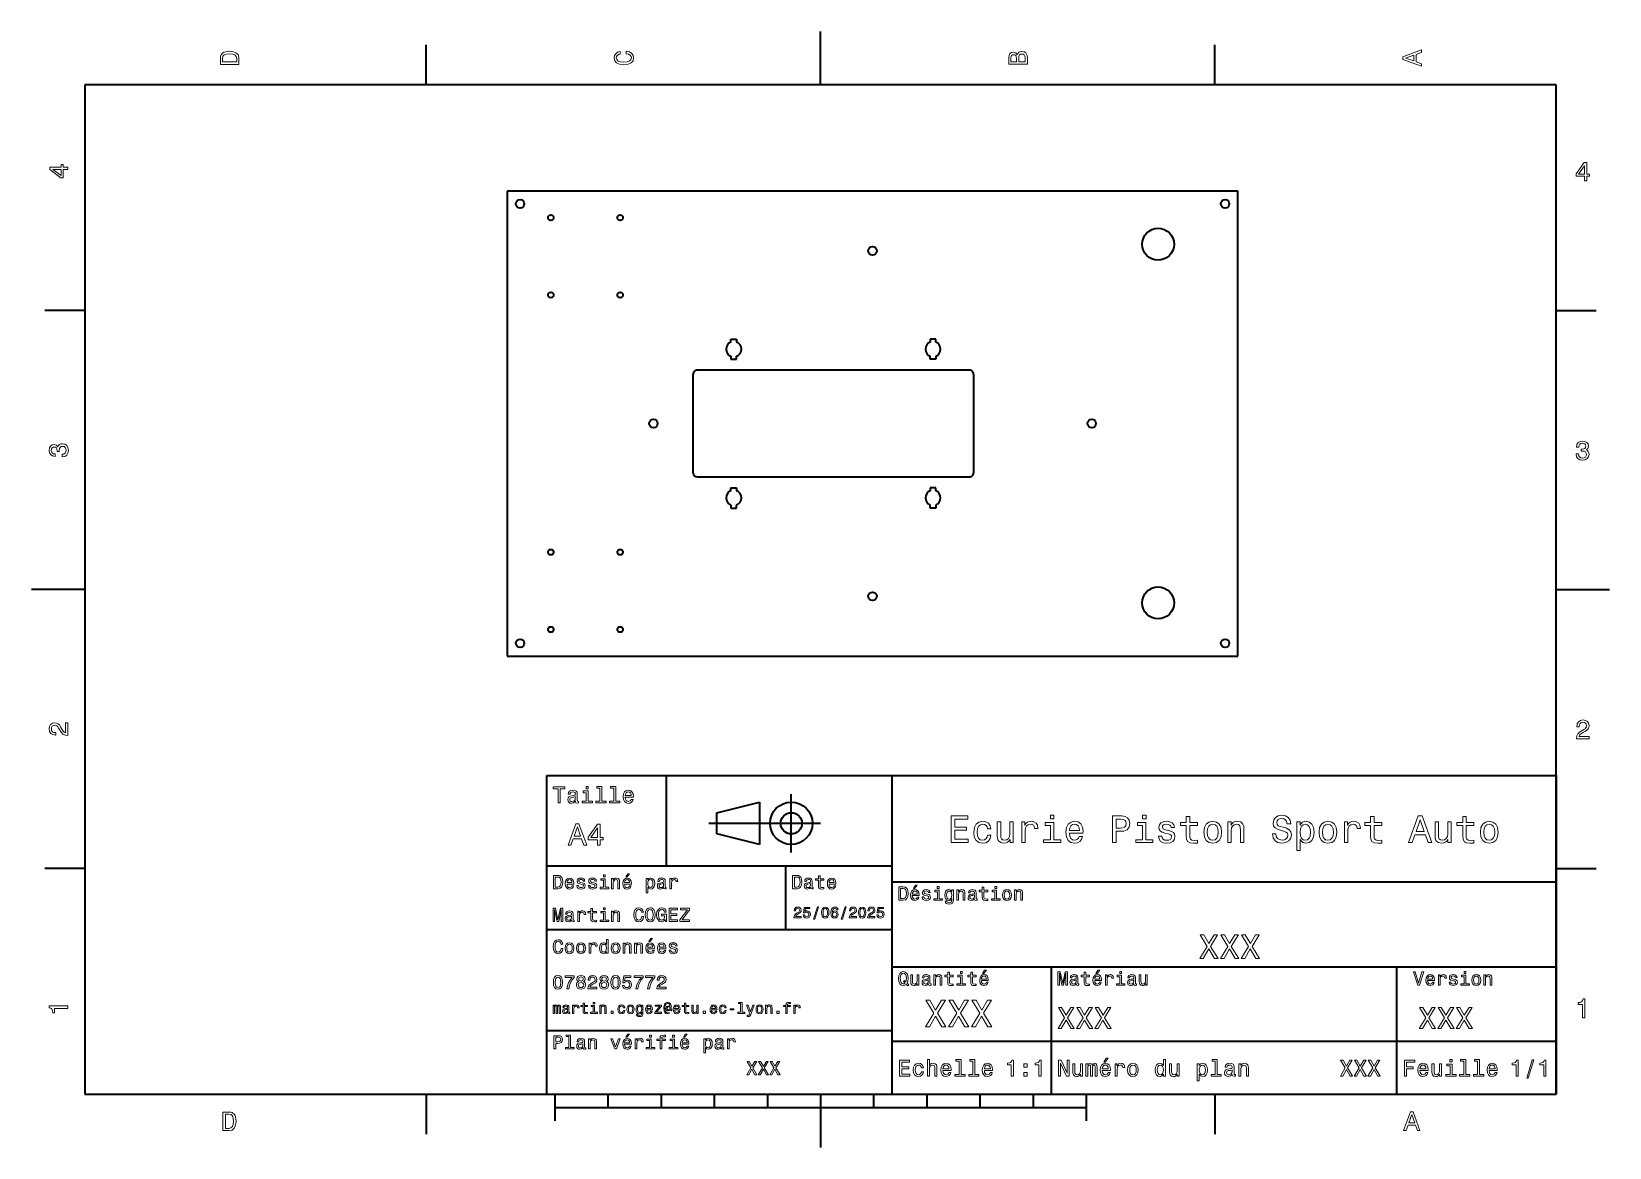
# Model space of a CAD drawing. Extents: x 0 to 297, y 0 to 210.
import ezdxf

# ---------------------------------------------------------------- set-up
doc = ezdxf.new("R2010")
doc.units = 0

msp = doc.modelspace()

# ---------------------------------------------------------------- linework, layer by layer
at = {"color": 7, "lineweight": 35}
for p, q in [((148.5, 200), (148.5, 210)), ((74.300003, 200), (74.300003, 207.5)), ((222.699997, 200), (222.699997, 207.5)), ((287, 200), (10, 200)), ((10, 200), (10, 10)), ((287, 10), (287, 200)), ((89.547028, 179.977997), (89.547028, 92.477997)), ((227.047028, 179.977997), (89.547028, 179.977997)), ((227.047028, 92.477997), (227.047028, 179.977997)), ((10, 157.5), (2.5, 157.5)), ((287, 157.5), (294.5, 157.5)), ((131.647034, 152.127945), (132.697021, 152.127945)), ((131.647034, 151.566193), (131.647034, 152.127945)), ((132.697021, 152.127945), (132.697021, 151.566193)), ((169.147034, 152.127945), (169.147034, 151.566193)), ((170.197021, 152.127945), (169.147034, 152.127945)), ((170.197021, 151.566193), (170.197021, 152.127945)), ((131.647034, 148.889801), (131.647034, 148.328049)), ((132.697021, 148.328049), (132.697021, 148.889801)), ((169.147034, 148.328049), (169.147034, 148.889801)), ((170.197021, 148.889801), (170.197021, 148.328049)), ((176.547028, 146.278), (125.297028, 146.278)), ((131.647034, 148.328049), (132.697021, 148.328049)), ((170.197021, 148.328049), (169.147034, 148.328049)), ((124.547028, 126.927994), (124.547028, 145.528)), ((177.297028, 145.528), (177.297028, 126.927994)), ((125.297028, 126.177994), (176.547028, 126.177994)), ((131.647034, 123.566193), (131.647034, 124.127945)), ((131.647034, 124.127945), (132.697021, 124.127945)), ((132.697021, 124.127945), (132.697021, 123.566193)), ((169.147034, 124.127945), (169.147034, 123.566193)), ((170.197021, 124.127945), (169.147034, 124.127945)), ((170.197021, 123.566193), (170.197021, 124.127945)), ((131.647034, 120.889801), (131.647034, 120.328049)), ((131.647034, 120.328049), (132.697021, 120.328049)), ((132.697021, 120.328049), (132.697021, 120.889801)), ((169.147034, 120.328049), (169.147034, 120.889801)), ((170.197021, 120.328049), (169.147034, 120.328049)), ((170.197021, 120.889801), (170.197021, 120.328049)), ((10, 105), (0, 105)), ((287, 105), (297, 105)), ((89.547028, 92.477997), (227.047028, 92.477997)), ((97, 10), (97, 70)), ((97, 70), (287, 70)), ((119.5, 53), (119.5, 70)), ((162, 10), (162, 70)), ((287, 70), (287, 10)), ((143, 55.5), (143, 66.5)), ((129, 63), (137, 65)), ((129, 59), (129, 63)), ((137, 65), (137, 57)), ((127.5, 61), (148.5, 61)), ((137, 57), (129, 59)), ((10, 52.5), (2.5, 52.5)), ((97, 53), (162, 53)), ((142, 41), (142, 53)), ((287, 52.5), (294.5, 52.5)), ((162, 50), (287, 50)), ((97, 41), (162, 41)), ((162, 34), (287, 34)), ((192, 20), (192, 34)), ((257, 10), (257, 34)), ((97, 22), (162, 22)), ((162, 20), (287, 20)), ((192, 10), (192, 20)), ((10, 10), (287, 10)), ((74.300003, 10), (74.300003, 2.5)), ((97, 10), (287, 10)), ((98.5, 10), (98.5, 5)), ((108.5, 10), (108.5, 7.5)), ((118.5, 10), (118.5, 7.5)), ((128.5, 10), (128.5, 7.5)), ((138.5, 10), (138.5, 7.5)), ((148.5, 10), (148.5, 0)), ((158.5, 10), (158.5, 7.5)), ((168.5, 10), (168.5, 7.5)), ((178.5, 10), (178.5, 7.5)), ((188.5, 10), (188.5, 7.5)), ((198.5, 10), (198.5, 5)), ((222.699997, 10), (222.699997, 2.5)), ((98.5, 7.5), (198.5, 7.5))]:
    msp.add_line(p, q, dxfattribs=at)
at = {"color": 7, "lineweight": 13}
for points in [[(35.533215, 204.994965), (35.533215, 203.829971), (39.033215, 203.829971), (39.033215, 204.994965), (38.922264, 205.544678), (38.584366, 205.953171), (38.034657, 206.205338), (37.283215, 206.296112), (36.516644, 206.215424), (36.21405, 206.114563), (35.971977, 205.973343), (35.644165, 205.56485), (35.563473, 205.297562)], [(35.951801, 204.959656), (36.027451, 205.342941), (36.259438, 205.605194), (36.672985, 205.761536), (37.283215, 205.811966), (37.873272, 205.756485), (38.286816, 205.600143), (38.533936, 205.332855), (38.614628, 204.959656), (38.614628, 204.298996), (35.951801, 204.298996)], [(111.93206, 205.817017), (112.355698, 205.716141), (112.658287, 205.549713), (112.844887, 205.317734), (112.905403, 205.045395), (112.814629, 204.71759), (112.54229, 204.460388), (112.098488, 204.28891), (111.483215, 204.233429), (110.872986, 204.28891), (110.424141, 204.455338), (110.151802, 204.71254), (110.055984, 205.045395), (110.106415, 205.287476), (110.247627, 205.494247), (110.474571, 205.655624), (110.787247, 205.766571), (110.787247, 206.245682), (110.308144, 206.094391), (109.94503, 205.832138), (109.718086, 205.474075), (109.63739, 205.045395), (109.763474, 204.510818), (110.116501, 204.10231), (110.696472, 203.840057), (111.483215, 203.749283), (112.269958, 203.840057), (112.84993, 204.10231), (113.208, 204.510818), (113.329041, 205.045395), (113.233215, 205.51442), (112.965927, 205.892654), (112.527161, 206.159943), (111.93206, 206.301163)], [(185.542007, 205.630417), (185.249496, 205.983429), (185.052811, 206.074219), (184.81073, 206.104477), (184.432495, 206.03891), (184.160156, 205.842224), (183.993729, 205.524506), (183.933212, 205.080704), (183.933212, 203.835022), (187.433212, 203.835022), (187.433212, 205.151306), (187.36261, 205.620331), (187.155838, 205.968307), (186.828018, 206.185165), (186.384216, 206.260818), (186.08667, 206.215424), (185.839554, 206.094391), (185.65799, 205.897705)], [(185.385666, 204.984879), (185.385666, 204.298996), (184.351807, 204.298996), (184.351807, 205.025223), (184.382065, 205.297562), (184.472839, 205.489197), (184.629181, 205.605194), (184.86116, 205.645538), (185.093155, 205.600143), (185.254532, 205.479111), (185.355408, 205.272339)], [(187.014618, 205.095825), (187.014618, 204.298996), (185.809296, 204.298996), (185.809296, 205.050446), (185.844589, 205.368164), (185.9505, 205.595108), (186.132065, 205.731277), (186.394302, 205.776657), (186.671692, 205.731277), (186.863327, 205.605194), (186.979324, 205.393372)], [(261.633209, 203.466858), (261.633209, 203.930847), (260.604401, 204.298996), (260.604401, 205.695969), (261.633209, 206.064133), (261.633209, 206.538193), (258.128174, 205.257217), (258.128174, 204.742798)], [(260.17572, 204.460388), (258.632477, 205), (260.17572, 205.539627)], [(6.833213, 184.02739), (6.833213, 184.481277), (5.965778, 184.481277), (5.965778, 184.98056), (5.56232, 184.98056), (5.56232, 184.481277), (3.408862, 184.481277), (3.408862, 184.022339), (5.521974, 182.489197), (5.965778, 182.489197), (5.965778, 184.02739)], [(292.277374, 181.916794), (292.731262, 181.916794), (292.731262, 182.784225), (293.23056, 182.784225), (293.23056, 183.187683), (292.731262, 183.187683), (292.731262, 185.341141), (292.272339, 185.341141), (290.739197, 183.228027), (290.739197, 182.784225), (292.277374, 182.784225)], [(291.162842, 183.187683), (292.277374, 184.756134), (292.277374, 183.187683)], [(5.56232, 182.912827), (3.993876, 184.02739), (5.56232, 184.02739)], [(5.733789, 129.979111), (5.769093, 129.979111), (6.253242, 130.059799), (6.616354, 130.296829), (6.848343, 130.670029), (6.934078, 131.164276), (6.848343, 131.688766), (6.626441, 132.082138), (6.273415, 132.334305), (5.819525, 132.425079), (5.521974, 132.384735), (5.2799, 132.273788), (5.0933, 132.092224), (4.957133, 131.850143), (4.684798, 132.177963), (4.251081, 132.293961), (3.857709, 132.218307), (3.560158, 132.00145), (3.373559, 131.648422), (3.307997, 131.164276), (3.388689, 130.710388), (3.610591, 130.362396), (3.963617, 130.135452), (4.432637, 130.059799), (4.467939, 130.059799), (4.467939, 130.508652), (4.145173, 130.548996), (3.913184, 130.680115), (3.771974, 130.891937), (3.721542, 131.189484), (3.761888, 131.451736), (3.867795, 131.643372), (4.039265, 131.759369), (4.271254, 131.804764), (4.518372, 131.759369), (4.684798, 131.638336), (4.785663, 131.426514), (4.815922, 131.139053), (4.810879, 130.942368), (5.209294, 130.942368), (5.199208, 131.189484), (5.244596, 131.507217), (5.365634, 131.744247), (5.56232, 131.885452), (5.819525, 131.935883), (6.112032, 131.880417), (6.328891, 131.734161), (6.465058, 131.502167), (6.510447, 131.194534), (6.460014, 130.876801), (6.308718, 130.644821), (6.066643, 130.498566), (5.733789, 130.443085)], [(290.729126, 130.51622), (290.729126, 130.480911), (290.809814, 129.996765), (291.046844, 129.633652), (291.420044, 129.401657), (291.914276, 129.315933), (292.438782, 129.401657), (292.832153, 129.623566), (293.08429, 129.976593), (293.175079, 130.430481), (293.134735, 130.728027), (293.023773, 130.970108), (292.842224, 131.156708), (292.600159, 131.292877), (292.927948, 131.565216), (293.043945, 131.998932), (292.968292, 132.392303), (292.751434, 132.68985), (292.398407, 132.87645), (291.914276, 132.942017), (291.460388, 132.861313), (291.112396, 132.63942), (290.885468, 132.286392), (290.809814, 131.817368), (290.809814, 131.782074), (291.258636, 131.782074), (291.299011, 132.104828), (291.430115, 132.336823), (291.641937, 132.478027), (291.939484, 132.528473), (292.201721, 132.488113), (292.393372, 132.382217), (292.509369, 132.210739), (292.554749, 131.97876), (292.509369, 131.731628), (292.388336, 131.565216), (292.176514, 131.46434), (291.889069, 131.434082), (291.692383, 131.439133), (291.692383, 131.04071), (291.939484, 131.050797), (292.257202, 131.005417), (292.494232, 130.884369), (292.635468, 130.687683), (292.685883, 130.430481), (292.630402, 130.13797), (292.484161, 129.921112), (292.252167, 129.784943), (291.944519, 129.739563), (291.626801, 129.789993), (291.394806, 129.941284), (291.248566, 130.183365), (291.193085, 130.51622)], [(290.76947, 76.916786), (293.175079, 76.916786), (293.175079, 77.350502), (291.273773, 77.350502), (291.3797, 77.587532), (291.561249, 77.784218), (292.121033, 78.142288), (292.418579, 78.293587), (292.751434, 78.510445), (292.988464, 78.762604), (293.124634, 79.060158), (293.175079, 79.398056), (293.089355, 79.821686), (292.852325, 80.154541), (292.489197, 80.366356), (292.020172, 80.442001), (291.536041, 80.35627), (291.167877, 80.119232), (290.930847, 79.740997), (290.850159, 79.241714), (290.850159, 79.171112), (291.309082, 79.171112), (291.309082, 79.211456), (291.354462, 79.554398), (291.490631, 79.806557), (291.707489, 79.967941), (291.994965, 80.023415), (292.287476, 79.972984), (292.504333, 79.846901), (292.645538, 79.650215), (292.695984, 79.403099), (292.660675, 79.171112), (292.56485, 78.974426), (292.403473, 78.802956), (292.181549, 78.651657), (291.884003, 78.490273), (291.389771, 78.177589), (291.041779, 77.844742), (290.835022, 77.441284), (290.76947, 76.931915)], [(6.833213, 77.519447), (6.833213, 79.925072), (6.399496, 79.925072), (6.399496, 78.023773), (6.162464, 78.129684), (5.965778, 78.311241), (5.607709, 78.871033), (5.456412, 79.168587), (5.239553, 79.501442), (4.987392, 79.738472), (4.689841, 79.874641), (4.351945, 79.925072), (3.928314, 79.839333), (3.595461, 79.602303), (3.383646, 79.239189), (3.307997, 78.770172), (3.393732, 78.286018), (3.630764, 77.91787), (4.009006, 77.680832), (4.508286, 77.600143), (4.578891, 77.600143), (4.578891, 78.059074), (4.538545, 78.059074), (4.195605, 78.104462), (3.943444, 78.240631), (3.782061, 78.457489), (3.726585, 78.744957), (3.777017, 79.03746), (3.903098, 79.254318), (4.099784, 79.395531), (4.346902, 79.445961), (4.578891, 79.41066), (4.775577, 79.314842), (4.947046, 79.153458), (5.098343, 78.931557), (5.259727, 78.634003), (5.572406, 78.139771), (5.90526, 77.791786), (6.308718, 77.585014), (6.818084, 77.519447)], [(99.102303, 64.837173), (99.5, 64.837173), (99.5, 67.47406), (100.407784, 67.47406), (100.407784, 67.837173), (98.190201, 67.837173), (98.190201, 67.47406), (99.102303, 67.47406)], [(102.387611, 65.139771), (102.387611, 65.126801), (102.409225, 64.979828), (102.47406, 64.876076), (102.746399, 64.793945), (102.958214, 64.828529), (102.958214, 65.122475), (102.867432, 65.109505), (102.746399, 65.165703), (102.724785, 65.338615), (102.724785, 66.540344), (102.672913, 66.84726), (102.521614, 67.0634), (102.257927, 67.193085), (101.886169, 67.240631), (101.523056, 67.188759), (101.255043, 67.041786), (101.086456, 66.812675), (101.030258, 66.510086), (101.030258, 66.484146), (101.371758, 66.484146), (101.402016, 66.665703), (101.497116, 66.795387), (101.65274, 66.873199), (101.873199, 66.903458), (102.085014, 66.881844), (102.236313, 66.817001), (102.327087, 66.704605), (102.357346, 66.548988), (102.340057, 66.367432), (102.270897, 66.276657), (102.097984, 66.233429), (101.773773, 66.198845), (101.402016, 66.121033), (101.138329, 65.982704), (100.982712, 65.766571), (100.935158, 65.446686), (100.978386, 65.161385), (101.112389, 64.949562), (101.328529, 64.815559), (101.626801, 64.768013), (102.028816, 64.858788)], [(102.344383, 65.649857), (102.292511, 65.425072), (102.154182, 65.252159), (101.946686, 65.139771), (101.691643, 65.100861), (101.527374, 65.122475), (101.41066, 65.191643), (101.337173, 65.312675), (101.315559, 65.481262), (101.332855, 65.632561), (101.402016, 65.740631), (101.678673, 65.861671), (102.028816, 65.913544), (102.344383, 66.017288)], [(104.773773, 65.157059), (104.773773, 67.080688), (103.796829, 67.080688), (103.796829, 66.756485), (104.393372, 66.756485), (104.393372, 65.157059), (103.615273, 65.157059), (103.615273, 64.837173), (105.560516, 64.837173), (105.560516, 65.157059)], [(104.786743, 67.940918), (104.384727, 67.940918), (104.384727, 67.508644), (104.786743, 67.508644)], [(106.969742, 67.621033), (106.969742, 65.157059), (106.187317, 65.157059), (106.187317, 64.837173), (108.128242, 64.837173), (108.128242, 65.157059), (107.350143, 65.157059), (107.350143, 67.940918), (106.373199, 67.940918), (106.373199, 67.621033)], [(109.572044, 67.621033), (109.572044, 65.157059), (108.789627, 65.157059), (108.789627, 64.837173), (110.730545, 64.837173), (110.730545, 65.157059), (109.952454, 65.157059), (109.952454, 67.940918), (108.975502, 67.940918), (108.975502, 67.621033)], [(111.750717, 65.887604), (113.272339, 65.887604), (113.276657, 66.064842), (113.207497, 66.561958), (113.017288, 66.933716), (112.714699, 67.158501), (112.312683, 67.240631), (111.919312, 67.154175), (111.616714, 66.912102), (111.422188, 66.51873), (111.353027, 66), (111.41787, 65.4683), (111.612396, 65.079247), (111.91066, 64.837173), (112.299713, 64.755043), (112.636887, 64.811234), (112.913544, 64.958214), (113.116714, 65.191643), (113.233429, 65.502876), (112.857346, 65.502876), (112.779541, 65.329971), (112.667145, 65.200287), (112.34726, 65.096542), (112.100868, 65.144089), (111.914986, 65.295387), (111.793945, 65.541786), (111.750717, 65.874634)], [(111.750717, 66.207489), (111.798271, 66.50576), (111.914986, 66.726219), (112.092216, 66.860229), (112.325653, 66.907776), (112.554756, 66.860229), (112.731987, 66.726219), (112.840057, 66.50576), (112.878967, 66.207489)], [(173.109512, 57.381123), (176.279541, 57.381123), (176.279541, 57.986309), (173.772339, 57.986309), (173.772339, 59.679394), (176.005768, 59.679394), (176.005768, 60.277374), (173.772339, 60.277374), (173.772339, 61.775936), (176.221893, 61.775936), (176.221893, 62.381123), (173.109512, 62.381123)], [(192.439484, 62.554031), (191.769455, 62.554031), (191.769455, 61.833572), (192.439484, 61.833572)], [(203.462524, 57.381123), (204.125351, 57.381123), (204.125351, 59.492073), (204.860229, 59.492073), (205.602295, 59.528095), (206.193085, 59.780258), (206.574921, 60.270172), (206.704605, 60.940201), (206.603745, 61.559795), (206.315552, 62.013687), (205.840057, 62.287464), (205.191635, 62.381123), (203.462524, 62.381123)], [(209.788177, 62.554031), (209.118149, 62.554031), (209.118149, 61.833572), (209.788177, 61.833572)], [(234.20462, 59.030979), (233.548996, 59.030979), (233.693085, 58.267288), (234.053314, 57.70533), (234.608078, 57.366714), (235.357361, 57.244236), (236.099426, 57.359509), (236.654175, 57.67651), (237.007202, 58.17363), (237.136902, 58.82925), (237.028824, 59.420029), (236.726227, 59.801872), (236.236313, 60.054031), (235.580704, 60.241352), (235.018738, 60.378242), (234.651306, 60.536743), (234.442368, 60.767288), (234.377533, 61.127522), (234.442368, 61.451729), (234.629684, 61.696686), (234.917877, 61.862389), (235.314133, 61.920029), (235.71759, 61.84798), (236.034592, 61.653458), (236.24353, 61.32925), (236.344391, 60.889767), (237, 60.889767), (237, 60.904179), (236.884735, 61.581409), (236.546112, 62.085732), (236.01297, 62.402737), (235.292511, 62.510807), (234.644104, 62.402737), (234.139771, 62.100143), (233.815567, 61.631844), (233.700287, 61.026657), (233.793961, 60.486309), (234.067734, 60.118874), (234.5, 59.873917), (235.09079, 59.6866), (235.674362, 59.520893), (236.113831, 59.362389), (236.380402, 59.131844), (236.47406, 58.757202), (236.387619, 58.375359), (236.164276, 58.087173), (235.825653, 57.907059), (235.386169, 57.849422), (234.896255, 57.928673), (234.521622, 58.159222), (234.283875, 58.533859)], [(259.175781, 57.381123), (259.838623, 57.381123), (260.364563, 58.850864), (262.360229, 58.850864), (262.886169, 57.381123), (263.563416, 57.381123), (261.733429, 62.388329), (260.998566, 62.388329)], [(100.982712, 56.9049), (101.51297, 56.9049), (101.933716, 58.080692), (103.530258, 58.080692), (103.951012, 56.9049), (104.492798, 56.9049), (103.028816, 60.910664), (102.440926, 60.910664)], [(102.118156, 58.570606), (102.734871, 60.334293), (103.351585, 58.570606)], [(106.521614, 56.9049), (107.040344, 56.9049), (107.040344, 57.896255), (107.610954, 57.896255), (107.610954, 58.357349), (107.040344, 58.357349), (107.040344, 60.818443), (106.515854, 60.818443), (104.763687, 58.403458), (104.763687, 57.896255), (106.521614, 57.896255)], [(105.247841, 58.357349), (106.521614, 60.149857), (106.521614, 58.357349)], [(179.932281, 59.967579), (180.559082, 59.967579), (180.429398, 60.543945), (180.119598, 60.997837), (179.636887, 61.278816), (179.010086, 61.386887), (178.318436, 61.242794), (177.792511, 60.839336), (177.46109, 60.183716), (177.345825, 59.304752), (177.453888, 58.432995), (177.778091, 57.78458), (178.289627, 57.381123), (178.988464, 57.244236), (179.608063, 57.352303), (180.090775, 57.6549), (180.42218, 58.130402), (180.566284, 58.764408), (179.96109, 58.764408), (179.853027, 58.36095), (179.651291, 58.058357), (179.363113, 57.871037), (179.010086, 57.8134), (178.570602, 57.907059), (178.253601, 58.195244), (178.059082, 58.663544), (177.994232, 59.326366), (178.059082, 59.974781), (178.260803, 60.443081), (178.585007, 60.731266), (179.010086, 60.83213), (179.38472, 60.767288), (179.66571, 60.601585), (179.853027, 60.327808)], [(184.788177, 61.25), (184.154175, 61.25), (184.154175, 59.016571), (184.082123, 58.497837), (183.873199, 58.123196), (183.548981, 57.892651), (183.123917, 57.820602), (182.785294, 57.878242), (182.569168, 58.051151), (182.446686, 58.346542), (182.417862, 58.764408), (182.417862, 61.25), (181.783859, 61.25), (181.783859, 58.706772), (181.805481, 58.195244), (181.942368, 57.770172), (182.360229, 57.381123), (183.030258, 57.244236), (183.390488, 57.294666), (183.700287, 57.424351), (183.966858, 57.647694), (184.182999, 57.971901), (184.182999, 57.381123), (184.788177, 57.381123)], [(186.380402, 57.381123), (187.014404, 57.381123), (187.014404, 59.592937), (187.079254, 60.12608), (187.273773, 60.507923), (187.590775, 60.738472), (188.015854, 60.817722), (188.332855, 60.767288), (188.570602, 60.623199), (188.714691, 60.378242), (188.765121, 60.046829), (189.406342, 60.046829), (189.319885, 60.630402), (189.082123, 61.048271), (188.685883, 61.30043), (188.145538, 61.386887), (187.778091, 61.32925), (187.46109, 61.185158), (187.180115, 60.940201), (186.956772, 60.608788), (186.956772, 61.25), (186.380402, 61.25)], [(192.417862, 57.914265), (192.417862, 61.120316), (190.789627, 61.120316), (190.789627, 60.579971), (191.783859, 60.579971), (191.783859, 57.914265), (190.48703, 57.914265), (190.48703, 57.381123), (193.729111, 57.381123), (193.729111, 57.914265)], [(195.37175, 59.131844), (197.907776, 59.131844), (197.914978, 59.427231), (197.799713, 60.255764), (197.482712, 60.875359), (196.978378, 61.25), (196.30835, 61.386887), (195.65274, 61.242794), (195.148407, 60.839336), (194.824203, 60.183716), (194.708923, 59.319164), (194.817001, 58.432995), (195.141205, 57.78458), (195.638321, 57.381123), (196.286743, 57.244236), (196.848694, 57.337894), (197.309799, 57.582851), (197.648407, 57.971901), (197.842941, 58.490631), (197.216141, 58.490631), (197.086456, 58.20245), (196.899139, 57.986309), (196.365997, 57.8134), (195.955322, 57.892651), (195.645538, 58.14481), (195.443802, 58.555473), (195.37175, 59.110229)], [(195.37175, 59.664986), (195.451004, 60.162102), (195.645538, 60.529537), (195.940918, 60.75288), (196.329971, 60.83213), (196.711807, 60.75288), (197.007202, 60.529537), (197.187317, 60.162102), (197.252167, 59.664986)], [(205.01152, 61.76873), (205.443802, 61.725502), (205.760803, 61.588615), (205.94812, 61.336452), (206.01297, 60.940201), (205.940918, 60.522331), (205.746399, 60.270172), (205.414978, 60.140488), (204.96109, 60.104465), (204.125351, 60.104465), (204.125351, 61.76873)], [(209.766571, 57.914265), (209.766571, 61.120316), (208.138321, 61.120316), (208.138321, 60.579971), (209.132568, 60.579971), (209.132568, 57.914265), (207.835724, 57.914265), (207.835724, 57.381123), (211.077805, 57.381123), (211.077805, 57.914265)], [(214.060516, 59.636166), (213.44812, 59.780258), (212.994232, 59.945965), (212.842941, 60.28458), (212.886169, 60.522331), (213.03746, 60.695244), (213.282425, 60.803314), (213.635437, 60.846542), (213.97406, 60.803314), (214.240631, 60.67363), (214.413544, 60.479107), (214.485596, 60.219738), (215.105194, 60.219738), (215.105194, 60.23415), (214.997116, 60.70245), (214.701721, 61.069885), (214.240631, 61.30043), (213.635437, 61.386887), (213.023056, 61.30043), (212.57637, 61.062679), (212.29538, 60.709652), (212.208939, 60.262966), (212.273773, 59.830688), (212.475494, 59.528095), (212.806915, 59.311958), (213.289627, 59.16066), (213.995682, 58.987751), (214.427948, 58.807636), (214.543228, 58.663544), (214.586456, 58.447407), (214.521606, 58.180836), (214.348694, 57.979107), (214.067719, 57.849422), (213.693085, 57.806194), (213.296829, 57.849422), (213.008636, 58.000721), (212.814117, 58.245674), (212.734863, 58.584293), (212.122482, 58.584293), (212.223343, 58.007923), (212.518738, 57.590057), (212.98703, 57.337894), (213.635437, 57.244236), (214.312683, 57.337894), (214.809799, 57.590057), (215.112396, 57.993515), (215.220459, 58.519451), (215.141205, 58.973343), (214.917862, 59.283138), (214.55043, 59.484871)], [(217.353027, 60.579971), (217.353027, 58.64193), (217.396255, 58.015129), (217.597992, 57.582851), (218.001434, 57.330688), (218.685883, 57.244236), (219.43515, 57.280258), (219.43515, 57.827808), (218.887604, 57.78458), (218.390488, 57.842216), (218.123917, 58.022331), (218.008652, 58.324928), (217.98703, 58.75), (217.98703, 60.579971), (219.43515, 60.579971), (219.43515, 61.120316), (217.98703, 61.120316), (217.98703, 62.251438), (217.353027, 62.251438), (217.353027, 61.120316), (216.257935, 61.120316), (216.257935, 60.579971)], [(220.65274, 59.311958), (220.768005, 58.432995), (221.099426, 57.78458), (221.625366, 57.381123), (222.331421, 57.244236), (223.030258, 57.381123), (223.556198, 57.777374), (223.887604, 58.425793), (224.010086, 59.311958), (223.887604, 60.190922), (223.556198, 60.846542), (223.030258, 61.242794), (222.331421, 61.386887), (221.625366, 61.242794), (221.099426, 60.839336), (220.768005, 60.190922)], [(221.301147, 59.319164), (221.365997, 59.967579), (221.567719, 60.435879), (221.891937, 60.72406), (222.331421, 60.824928), (222.763687, 60.72406), (223.087891, 60.443081), (223.289627, 59.967579), (223.361679, 59.319164), (223.289627, 58.663544), (223.087891, 58.188038), (222.763687, 57.899853), (222.331421, 57.806194), (221.891937, 57.899853), (221.567719, 58.188038), (221.365997, 58.663544)], [(225.177246, 57.381123), (225.811249, 57.381123), (225.811249, 59.614552), (225.876083, 60.12608), (226.085022, 60.500717), (226.409225, 60.731266), (226.841507, 60.817722), (227.187317, 60.745674), (227.403458, 60.551151), (227.511536, 60.226944), (227.547546, 59.794666), (227.547546, 57.381123), (228.181564, 57.381123), (228.181564, 59.924351), (228.15274, 60.435879), (228.023056, 60.86095), (227.597992, 61.25), (226.935165, 61.386887), (226.567719, 61.336452), (226.257935, 61.199566), (225.991364, 60.969017), (225.782425, 60.659222), (225.782425, 61.25), (225.177246, 61.25)], [(238.786743, 60.652016), (238.786743, 61.25), (238.15274, 61.25), (238.15274, 55.882565), (238.786743, 55.882565), (238.786743, 57.971901), (239.010101, 57.633286), (239.262253, 57.409943), (239.896271, 57.244236), (240.50145, 57.381123), (240.976959, 57.791786), (241.286743, 58.440201), (241.402023, 59.319164), (241.286743, 60.190922), (240.976959, 60.839336), (240.50145, 61.242794), (239.896271, 61.386887), (239.550446, 61.343658), (239.255051, 61.206772), (239.002899, 60.976223)], [(239.788193, 57.8134), (239.363129, 57.907059), (239.053314, 58.195244), (238.858795, 58.663544), (238.793945, 59.319164), (238.858795, 59.967579), (239.053314, 60.435879), (239.363129, 60.716858), (239.788193, 60.817722), (240.177246, 60.716858), (240.48703, 60.428673), (240.681564, 59.960373), (240.753601, 59.319164), (240.681564, 58.67075), (240.48703, 58.195244), (240.177246, 57.907059)], [(242.338623, 59.311958), (242.453888, 58.432995), (242.785309, 57.78458), (243.311249, 57.381123), (244.017303, 57.244236), (244.716141, 57.381123), (245.242081, 57.777374), (245.573486, 58.425793), (245.695969, 59.311958), (245.573486, 60.190922), (245.242081, 60.846542), (244.716141, 61.242794), (244.017303, 61.386887), (243.311249, 61.242794), (242.785309, 60.839336), (242.453888, 60.190922)], [(242.98703, 59.319164), (243.05188, 59.967579), (243.253601, 60.435879), (243.57782, 60.72406), (244.017303, 60.824928), (244.44957, 60.72406), (244.773773, 60.443081), (244.97551, 59.967579), (245.047546, 59.319164), (244.97551, 58.663544), (244.773773, 58.188038), (244.44957, 57.899853), (244.017303, 57.806194), (243.57782, 57.899853), (243.253601, 58.188038), (243.05188, 58.663544)], [(247.100861, 57.381123), (247.734863, 57.381123), (247.734863, 59.592937), (247.799713, 60.12608), (247.994232, 60.507923), (248.311249, 60.738472), (248.736313, 60.817722), (249.053314, 60.767288), (249.291077, 60.623199), (249.435165, 60.378242), (249.485596, 60.046829), (250.126801, 60.046829), (250.040344, 60.630402), (249.802597, 61.048271), (249.406342, 61.30043), (248.865997, 61.386887), (248.498566, 61.32925), (248.181549, 61.185158), (247.900574, 60.940201), (247.677246, 60.608788), (247.677246, 61.25), (247.100861, 61.25)], [(252.05043, 60.579971), (252.05043, 58.64193), (252.093658, 58.015129), (252.29538, 57.582851), (252.698853, 57.330688), (253.383286, 57.244236), (254.132568, 57.280258), (254.132568, 57.827808), (253.585022, 57.78458), (253.087891, 57.842216), (252.82132, 58.022331), (252.706055, 58.324928), (252.684448, 58.75), (252.684448, 60.579971), (254.132568, 60.579971), (254.132568, 61.120316), (252.684448, 61.120316), (252.684448, 62.251438), (252.05043, 62.251438), (252.05043, 61.120316), (250.955322, 61.120316), (250.955322, 60.579971)], [(260.595093, 59.463257), (261.365997, 61.667866), (262.136902, 59.463257)], [(267.194519, 61.25), (266.560516, 61.25), (266.560516, 59.016571), (266.488464, 58.497837), (266.279541, 58.123196), (265.955322, 57.892651), (265.530243, 57.820602), (265.19165, 57.878242), (264.975494, 58.051151), (264.853027, 58.346542), (264.824219, 58.764408), (264.824219, 61.25), (264.190186, 61.25), (264.190186, 58.706772), (264.211792, 58.195244), (264.348694, 57.770172), (264.766571, 57.381123), (265.436584, 57.244236), (265.796814, 57.294666), (266.106628, 57.424351), (266.373199, 57.647694), (266.589325, 57.971901), (266.589325, 57.381123), (267.194519, 57.381123)], [(269.399109, 60.579971), (269.399109, 58.64193), (269.442352, 58.015129), (269.644073, 57.582851), (270.047546, 57.330688), (270.731995, 57.244236), (271.481262, 57.280258), (271.481262, 57.827808), (270.933716, 57.78458), (270.436584, 57.842216), (270.170013, 58.022331), (270.054749, 58.324928), (270.033142, 58.75), (270.033142, 60.579971), (271.481262, 60.579971), (271.481262, 61.120316), (270.033142, 61.120316), (270.033142, 62.251438), (269.399109, 62.251438), (269.399109, 61.120316), (268.304016, 61.120316), (268.304016, 60.579971)], [(272.698853, 59.311958), (272.814117, 58.432995), (273.145508, 57.78458), (273.671448, 57.381123), (274.377502, 57.244236), (275.076355, 57.381123), (275.602295, 57.777374), (275.933716, 58.425793), (276.056183, 59.311958), (275.933716, 60.190922), (275.602295, 60.846542), (275.076355, 61.242794), (274.377502, 61.386887), (273.671448, 61.242794), (273.145508, 60.839336), (272.814117, 60.190922)], [(273.34726, 59.319164), (273.412109, 59.967579), (273.613831, 60.435879), (273.938019, 60.72406), (274.377502, 60.824928), (274.809784, 60.72406), (275.134003, 60.443081), (275.335724, 59.967579), (275.407776, 59.319164), (275.335724, 58.663544), (275.134003, 58.188038), (274.809784, 57.899853), (274.377502, 57.806194), (273.938019, 57.899853), (273.613831, 58.188038), (273.412109, 58.663544)], [(99.080688, 51.190563), (98.248558, 51.190563), (98.248558, 48.690563), (99.080688, 48.690563), (99.473343, 48.769814), (99.765129, 49.011169), (99.945244, 49.40382), (100.010086, 49.940563), (99.952446, 50.488113), (99.880402, 50.70425), (99.779541, 50.877163), (99.487755, 51.111313), (99.296829, 51.168949)], [(99.055473, 50.891571), (99.329254, 50.837536), (99.516571, 50.671829), (99.628242, 50.376442), (99.664268, 49.940563), (99.624641, 49.519093), (99.51297, 49.223705), (99.322044, 49.047192), (99.055473, 48.989555), (98.583572, 48.989555), (98.583572, 50.891571)], [(100.784584, 49.565922), (102.052597, 49.565922), (102.056198, 49.713619), (101.998558, 50.127884), (101.840057, 50.437683), (101.587898, 50.625), (101.252884, 50.693443), (100.925072, 50.621399), (100.672913, 50.41967), (100.510803, 50.091862), (100.453171, 49.659584), (100.507202, 49.216499), (100.669312, 48.892292), (100.91787, 48.690563), (101.242073, 48.62212), (101.523056, 48.668949), (101.753601, 48.791428), (101.922913, 48.98595), (102.020172, 49.245319), (101.706772, 49.245319), (101.64193, 49.101227), (101.548271, 48.993156), (101.2817, 48.9067), (101.07637, 48.946327), (100.921471, 49.072407), (100.820602, 49.27774), (100.784584, 49.555115)], [(103.623199, 49.818085), (103.317001, 49.890129), (103.090057, 49.972984), (103.014412, 50.142292), (103.036026, 50.261169), (103.111671, 50.347622), (103.234146, 50.401657), (103.41066, 50.423271), (103.579971, 50.401657), (103.713257, 50.336815), (103.799713, 50.239555), (103.835732, 50.109871), (104.145531, 50.109871), (104.145531, 50.117077), (104.091499, 50.351227), (103.943802, 50.534943), (103.713257, 50.650219), (103.41066, 50.693443), (103.104469, 50.650219), (102.881126, 50.531342), (102.740631, 50.354828), (102.697403, 50.131485), (102.729828, 49.915348), (102.830688, 49.76405), (102.996399, 49.655983), (103.237755, 49.580334), (103.590775, 49.493877), (103.806915, 49.40382), (103.864555, 49.331772), (103.886169, 49.223705), (103.853745, 49.09042), (103.767288, 48.989555), (103.626801, 48.924713), (103.439484, 48.903099), (103.241356, 48.924713), (103.09726, 49.000362), (103, 49.122841), (102.960373, 49.292149), (102.654175, 49.292149), (102.704613, 49.003963), (102.852303, 48.795029), (103.086456, 48.668949), (103.41066, 48.62212), (103.749283, 48.668949), (103.997841, 48.795029), (104.149139, 48.996758), (104.203171, 49.259727), (104.163544, 49.486671), (104.051872, 49.641571), (103.868156, 49.742435)], [(105.791786, 49.818085), (105.485588, 49.890129), (105.258644, 49.972984), (105.182999, 50.142292), (105.204613, 50.261169), (105.280258, 50.347622), (105.40274, 50.401657), (105.579254, 50.423271), (105.748558, 50.401657), (105.881844, 50.336815), (105.9683, 50.239555), (106.004326, 50.109871), (106.314117, 50.109871), (106.314117, 50.117077), (106.260086, 50.351227), (106.112396, 50.534943), (105.881844, 50.650219), (105.579254, 50.693443), (105.273056, 50.650219), (105.049713, 50.531342), (104.909225, 50.354828), (104.865997, 50.131485), (104.898415, 49.915348), (104.999283, 49.76405), (105.164986, 49.655983), (105.406342, 49.580334), (105.759369, 49.493877), (105.975502, 49.40382), (106.033142, 49.331772), (106.054756, 49.223705), (106.022339, 49.09042), (105.935883, 48.989555), (105.795387, 48.924713), (105.60807, 48.903099), (105.409943, 48.924713), (105.265854, 49.000362), (105.168587, 49.122841), (105.12896, 49.292149), (104.822769, 49.292149), (104.873199, 49.003963), (105.020897, 48.795029), (105.255043, 48.668949), (105.579254, 48.62212), (105.91787, 48.668949), (106.166428, 48.795029), (106.317726, 48.996758), (106.371758, 49.259727), (106.33213, 49.486671), (106.220459, 49.641571), (106.036743, 49.742435)], [(107.981987, 48.957134), (107.981987, 50.560158), (107.16787, 50.560158), (107.16787, 50.289986), (107.664986, 50.289986), (107.664986, 48.957134), (107.016571, 48.957134), (107.016571, 48.690563), (108.637611, 48.690563), (108.637611, 48.957134)], [(107.992798, 51.27702), (107.657784, 51.27702), (107.657784, 50.916786), (107.992798, 50.916786)], [(109.181557, 48.690563), (109.498558, 48.690563), (109.498558, 49.807278), (109.530983, 50.063042), (109.635445, 50.250362), (109.797546, 50.365635), (110.013687, 50.408863), (110.1866, 50.372841), (110.29467, 50.275578), (110.348701, 50.113472), (110.366714, 49.897335), (110.366714, 48.690563), (110.683716, 48.690563), (110.683716, 49.962177), (110.669312, 50.217941), (110.604469, 50.430477), (110.39193, 50.625), (110.060516, 50.693443), (109.876801, 50.668228), (109.721901, 50.599785), (109.588615, 50.484512), (109.484146, 50.329613), (109.484146, 50.625), (109.181557, 50.625)], [(111.627518, 49.565922), (112.895531, 49.565922), (112.899139, 49.713619), (112.841499, 50.127884), (112.682999, 50.437683), (112.430832, 50.625), (112.095825, 50.693443), (111.768013, 50.621399), (111.515854, 50.41967), (111.353745, 50.091862), (111.296112, 49.659584), (111.350143, 49.216499), (111.512245, 48.892292), (111.760803, 48.690563), (112.085014, 48.62212), (112.365997, 48.668949), (112.596542, 48.791428), (112.765854, 48.98595), (112.863113, 49.245319), (112.549713, 49.245319), (112.484871, 49.101227), (112.391212, 48.993156), (112.124641, 48.9067), (111.919312, 48.946327), (111.764412, 49.072407), (111.663544, 49.27774), (111.627518, 49.555115)], [(111.84726, 50.88797), (112.059799, 50.88797), (112.560516, 51.500362), (112.207489, 51.500362)], [(115.986313, 50.326012), (115.986313, 50.625), (115.669312, 50.625), (115.669312, 47.941284), (115.986313, 47.941284), (115.986313, 48.98595), (116.097984, 48.816643), (116.22406, 48.704971), (116.541069, 48.62212), (116.843658, 48.690563), (117.081413, 48.895893), (117.236313, 49.2201), (117.293945, 49.659584), (117.236313, 50.095463), (117.081413, 50.41967), (116.843658, 50.621399), (116.541069, 50.693443), (116.368156, 50.671829), (116.220459, 50.603386), (116.094383, 50.488113)], [(119.005043, 48.942726), (119.005043, 48.931919), (119.023056, 48.809441), (119.077087, 48.722984), (119.304031, 48.654541), (119.480545, 48.683357), (119.480545, 48.928314), (119.4049, 48.917507), (119.304031, 48.96434), (119.286026, 49.108429), (119.286026, 50.109871), (119.242798, 50.365635), (119.116714, 50.54575), (118.896973, 50.65382), (118.587173, 50.693443), (118.284584, 50.650219), (118.061241, 50.52774), (117.920746, 50.336815), (117.873917, 50.084656), (117.873917, 50.063042), (118.158501, 50.063042), (118.183716, 50.21434), (118.26297, 50.322407), (118.392654, 50.387249), (118.57637, 50.412464), (118.752884, 50.394455), (118.878967, 50.34042), (118.954613, 50.246758), (118.979828, 50.117077), (118.965424, 49.965778), (118.907784, 49.890129), (118.763687, 49.854107), (118.493515, 49.825291), (118.183716, 49.760448), (117.963974, 49.645176), (117.834297, 49.465057), (117.79467, 49.19849), (117.830688, 48.960735), (117.942368, 48.784222), (118.122482, 48.67255), (118.37104, 48.632927), (118.706055, 48.708576)], [(120.143372, 48.690563), (120.460373, 48.690563), (120.460373, 49.796471), (120.492798, 50.063042), (120.590057, 50.253963), (120.748558, 50.369236), (120.961098, 50.408863), (121.119598, 50.383648), (121.238472, 50.3116), (121.310516, 50.189121), (121.335739, 50.023415), (121.656342, 50.023415), (121.613113, 50.315205), (121.49424, 50.524136), (121.296112, 50.650219), (121.02594, 50.693443), (120.842224, 50.664627), (120.683716, 50.592579), (120.543228, 50.4701), (120.431557, 50.304398), (120.431557, 50.625), (120.143372, 50.625)], [(144.080688, 51.190563), (143.248566, 51.190563), (143.248566, 48.690563), (144.080688, 48.690563), (144.473343, 48.769814), (144.765137, 49.011169), (144.945251, 49.40382), (145.010086, 49.940563), (144.952454, 50.488113), (144.880402, 50.70425), (144.779541, 50.877163), (144.487747, 51.111313), (144.296829, 51.168949)], [(144.055481, 50.891571), (144.329254, 50.837536), (144.516571, 50.671829), (144.628235, 50.376442), (144.664261, 49.940563), (144.624634, 49.519093), (144.51297, 49.223705), (144.322052, 49.047192), (144.055481, 48.989555), (143.583572, 48.989555), (143.583572, 50.891571)], [(146.656342, 48.942726), (146.656342, 48.931919), (146.674347, 48.809441), (146.728394, 48.722984), (146.955338, 48.654541), (147.131851, 48.683357), (147.131851, 48.928314), (147.056198, 48.917507), (146.955338, 48.96434), (146.937317, 49.108429), (146.937317, 50.109871), (146.894089, 50.365635), (146.768005, 50.54575), (146.548264, 50.65382), (146.23848, 50.693443), (145.935883, 50.650219), (145.71254, 50.52774), (145.572052, 50.336815), (145.525223, 50.084656), (145.525223, 50.063042), (145.809799, 50.063042), (145.835022, 50.21434), (145.914261, 50.322407), (146.043945, 50.387249), (146.227661, 50.412464), (146.404175, 50.394455), (146.530258, 50.34042), (146.605911, 50.246758), (146.631119, 50.117077), (146.616714, 49.965778), (146.559082, 49.890129), (146.414978, 49.854107), (146.144806, 49.825291), (145.835022, 49.760448), (145.61528, 49.645176), (145.485596, 49.465057), (145.445969, 49.19849), (145.481995, 48.960735), (145.593658, 48.784222), (145.773773, 48.67255), (146.022339, 48.632927), (146.357346, 48.708576)], [(148.100861, 50.289986), (148.100861, 49.320965), (148.122482, 49.007565), (148.223343, 48.791428), (148.425079, 48.665348), (148.767288, 48.62212), (149.141937, 48.640129), (149.141937, 48.913906), (148.868149, 48.892292), (148.619598, 48.921112), (148.486313, 49.011169), (148.42868, 49.162464), (148.417862, 49.375), (148.417862, 50.289986), (149.141937, 50.289986), (149.141937, 50.560158), (148.417862, 50.560158), (148.417862, 51.125721), (148.100861, 51.125721), (148.100861, 50.560158), (147.553314, 50.560158), (147.553314, 50.289986)], [(150.121765, 49.565922), (151.389771, 49.565922), (151.393372, 49.713619), (151.335739, 50.127884), (151.177231, 50.437683), (150.925079, 50.625), (150.590057, 50.693443), (150.262253, 50.621399), (150.010086, 50.41967), (149.847977, 50.091862), (149.790344, 49.659584), (149.844376, 49.216499), (150.006485, 48.892292), (150.255051, 48.690563), (150.579254, 48.62212), (150.860229, 48.668949), (151.090775, 48.791428), (151.260086, 48.98595), (151.357346, 49.245319), (151.043945, 49.245319), (150.979111, 49.101227), (150.885452, 48.993156), (150.618881, 48.9067), (150.413544, 48.946327), (150.258652, 49.072407), (150.157776, 49.27774), (150.121765, 49.555115)], [(100.784584, 49.832493), (100.824211, 50.081055), (100.921471, 50.264771), (101.069168, 50.376442), (101.263687, 50.416069), (101.454613, 50.376442), (101.602303, 50.264771), (101.69236, 50.081055), (101.724785, 49.832493)], [(111.627518, 49.832493), (111.667145, 50.081055), (111.764412, 50.264771), (111.912102, 50.376442), (112.106628, 50.416069), (112.297546, 50.376442), (112.445244, 50.264771), (112.535301, 50.081055), (112.567726, 49.832493)], [(116.48703, 48.9067), (116.274498, 48.953533), (116.119598, 49.097622), (116.022339, 49.331772), (115.989914, 49.659584), (116.022339, 49.983791), (116.119598, 50.217941), (116.274498, 50.358429), (116.48703, 50.408863), (116.681557, 50.358429), (116.836456, 50.21434), (116.933716, 49.98019), (116.969742, 49.659584), (116.933716, 49.335377), (116.836456, 49.097622), (116.681557, 48.953533)], [(118.969025, 49.367798), (118.925797, 49.180477), (118.810516, 49.036385), (118.637611, 48.942726), (118.425072, 48.910305), (118.288185, 48.928314), (118.190926, 48.98595), (118.129684, 49.086815), (118.111671, 49.227306), (118.126083, 49.353386), (118.183716, 49.443443), (118.414268, 49.544312), (118.706055, 49.587536), (118.969025, 49.673992)], [(146.620316, 49.367798), (146.577087, 49.180477), (146.461823, 49.036385), (146.28891, 48.942726), (146.07637, 48.910305), (145.939484, 48.928314), (145.842224, 48.98595), (145.780975, 49.086815), (145.76297, 49.227306), (145.777374, 49.353386), (145.835022, 49.443443), (146.065567, 49.544312), (146.357346, 49.587536), (146.620316, 49.673992)], [(150.121765, 49.832493), (150.161377, 50.081055), (150.258652, 50.264771), (150.406342, 50.376442), (150.600861, 50.416069), (150.791794, 50.376442), (150.939484, 50.264771), (151.029541, 50.081055), (151.061966, 49.832493)], [(164.080688, 49.030979), (163.248566, 49.030979), (163.248566, 46.530979), (164.080688, 46.530979), (164.473343, 46.610229), (164.765137, 46.851585), (164.945251, 47.244236), (165.010086, 47.780979), (164.952454, 48.328529), (164.880402, 48.544666), (164.779541, 48.717579), (164.487747, 48.951729), (164.296829, 49.009365)], [(164.055481, 48.731987), (164.329254, 48.677952), (164.516571, 48.512245), (164.628235, 48.216858), (164.664261, 47.780979), (164.624634, 47.359509), (164.51297, 47.064121), (164.322052, 46.887608), (164.055481, 46.829971), (163.583572, 46.829971), (163.583572, 48.731987)], [(165.784576, 47.406338), (167.052597, 47.406338), (167.056198, 47.554035), (166.998566, 47.9683), (166.840057, 48.278099), (166.587891, 48.465416), (166.252884, 48.533859), (165.925079, 48.461815), (165.672913, 48.260086), (165.510803, 47.932278), (165.453171, 47.5), (165.507202, 47.056915), (165.669312, 46.732708), (165.917862, 46.530979), (166.242081, 46.462536), (166.523056, 46.509365), (166.753601, 46.631844), (166.922913, 46.826366), (167.020172, 47.085735), (166.706772, 47.085735), (166.641937, 46.941643), (166.548264, 46.833572), (166.281708, 46.747116), (166.07637, 46.786743), (165.921463, 46.912823), (165.820602, 47.118156), (165.784576, 47.395531)], [(165.784576, 47.672909), (165.824203, 47.921471), (165.921463, 48.105186), (166.069168, 48.216858), (166.263687, 48.256485), (166.454605, 48.216858), (166.60231, 48.105186), (166.692368, 47.921471), (166.724777, 47.672909)], [(166.004318, 48.728386), (166.216858, 48.728386), (166.717575, 49.340778), (166.364548, 49.340778)], [(168.623199, 47.658501), (168.317001, 47.730545), (168.090057, 47.8134), (168.014404, 47.982708), (168.036026, 48.101585), (168.111664, 48.188038), (168.234146, 48.242073), (168.41066, 48.263687), (168.579971, 48.242073), (168.713257, 48.177231), (168.799713, 48.079971), (168.835739, 47.950287), (169.145538, 47.950287), (169.145538, 47.957493), (169.091492, 48.191643), (168.943802, 48.375359), (168.713257, 48.490635), (168.41066, 48.533859), (168.104462, 48.490635), (167.881119, 48.371758), (167.740631, 48.195244), (167.697403, 47.971901), (167.729828, 47.755764), (167.830688, 47.604465), (167.996399, 47.496399), (168.237747, 47.42075), (168.590775, 47.334293), (168.806915, 47.244236), (168.864548, 47.172188), (168.886169, 47.064121), (168.853745, 46.930836), (168.767288, 46.829971), (168.626801, 46.765129), (168.439484, 46.743515), (168.241348, 46.765129), (168.09726, 46.840778), (168, 46.963257), (167.960373, 47.132565), (167.654175, 47.132565), (167.704605, 46.844379), (167.85231, 46.635445), (168.086456, 46.509365), (168.41066, 46.462536), (168.749283, 46.509365), (168.997833, 46.635445), (169.149139, 46.837173), (169.203171, 47.100143), (169.163544, 47.327087), (169.05188, 47.481987), (168.868149, 47.582851)], [(170.8134, 46.79755), (170.8134, 48.400574), (169.999283, 48.400574), (169.999283, 48.130402), (170.496399, 48.130402), (170.496399, 46.79755), (169.847977, 46.79755), (169.847977, 46.530979), (171.469025, 46.530979), (171.469025, 46.79755)], [(170.824203, 49.117435), (170.489197, 49.117435), (170.489197, 48.757202), (170.824203, 48.757202)], [(173.518738, 46.617435), (173.518738, 48.465416), (173.216141, 48.465416), (173.216141, 48.152016), (172.967575, 48.4366), (172.816284, 48.508644), (172.646973, 48.533859), (172.340775, 48.461815), (172.103027, 48.260086), (171.94812, 47.935879), (171.894089, 47.5), (171.94812, 47.060516), (172.103027, 46.736309), (172.340775, 46.530979), (172.646973, 46.462536), (172.819885, 46.487751), (172.963974, 46.552593), (173.216141, 46.826366), (173.216141, 46.552593), (173.187317, 46.336456), (173.108063, 46.181557), (172.956772, 46.091499), (172.729828, 46.059078), (172.531708, 46.080692), (172.391205, 46.134727), (172.30835, 46.228386), (172.283142, 46.354465), (171.976944, 46.354465), (171.976944, 46.340057), (172.023773, 46.109509), (172.167862, 45.9366), (172.398407, 45.824928), (172.711823, 45.785301), (173.086456, 45.839336), (173.335022, 45.990635), (173.47551, 46.253601)], [(172.221909, 47.5), (172.254318, 47.820606), (172.351593, 48.058357), (172.502884, 48.198845), (172.704605, 48.249279), (172.917145, 48.198845), (173.075653, 48.058357), (173.172913, 47.820606), (173.208939, 47.5), (173.172913, 47.172188), (173.075653, 46.938038), (172.917145, 46.793949), (172.704605, 46.747116), (172.502884, 46.793949), (172.351593, 46.938038), (172.254318, 47.175793)], [(174.181549, 46.530979), (174.498566, 46.530979), (174.498566, 47.647694), (174.530975, 47.903458), (174.635452, 48.090778), (174.797546, 48.206051), (175.013687, 48.249279), (175.1866, 48.213257), (175.294662, 48.115993), (175.348709, 47.953888), (175.366714, 47.737751), (175.366714, 46.530979), (175.683716, 46.530979), (175.683716, 47.802593), (175.669312, 48.058357), (175.604462, 48.270893), (175.391937, 48.465416), (175.060516, 48.533859), (174.876801, 48.508644), (174.721909, 48.440201), (174.588623, 48.324928), (174.484146, 48.170029), (174.484146, 48.465416), (174.181549, 48.465416)], [(177.499283, 46.783142), (177.499283, 46.772335), (177.517288, 46.649857), (177.57132, 46.5634), (177.798264, 46.494957), (177.974777, 46.523773), (177.974777, 46.76873), (177.899139, 46.757923), (177.798264, 46.804756), (177.780258, 46.948845), (177.780258, 47.950287), (177.73703, 48.206051), (177.610947, 48.386166), (177.391205, 48.494236), (177.081406, 48.533859), (176.778824, 48.490635), (176.555481, 48.368156), (176.414978, 48.177231), (176.368149, 47.925072), (176.368149, 47.903458), (176.65274, 47.903458), (176.677948, 48.054756), (176.757202, 48.162823), (176.886887, 48.227665), (177.070602, 48.25288), (177.247116, 48.234871), (177.373199, 48.180836), (177.448853, 48.087173), (177.47406, 47.957493), (177.459656, 47.806194), (177.402023, 47.730545), (177.257919, 47.694523), (176.987747, 47.665707), (176.677948, 47.600864), (176.458206, 47.485592), (176.328537, 47.305473), (176.28891, 47.038906), (176.324921, 46.801151), (176.4366, 46.624638), (176.616714, 46.512966), (176.86528, 46.473343), (177.200287, 46.548992)], [(178.943802, 48.130402), (178.943802, 47.161381), (178.965424, 46.84798), (179.066284, 46.631844), (179.268005, 46.505764), (179.610229, 46.462536), (179.984863, 46.480545), (179.984863, 46.754322), (179.71109, 46.732708), (179.46254, 46.761528), (179.329254, 46.851585), (179.271606, 47.00288), (179.260803, 47.215416), (179.260803, 48.130402), (179.984863, 48.130402), (179.984863, 48.400574), (179.260803, 48.400574), (179.260803, 48.966137), (178.943802, 48.966137), (178.943802, 48.400574), (178.396255, 48.400574), (178.396255, 48.130402)], [(181.656342, 46.79755), (181.656342, 48.400574), (180.842224, 48.400574), (180.842224, 48.130402), (181.33934, 48.130402), (181.33934, 46.79755), (180.690918, 46.79755), (180.690918, 46.530979), (182.311966, 46.530979), (182.311966, 46.79755)], [(181.667145, 49.117435), (181.332138, 49.117435), (181.332138, 48.757202), (181.667145, 48.757202)], [(182.762253, 47.496399), (182.819885, 47.056915), (182.985596, 46.732708), (183.248566, 46.530979), (183.601593, 46.462536), (183.951004, 46.530979), (184.213974, 46.729107), (184.379684, 47.053314), (184.440918, 47.496399), (184.379684, 47.935879), (184.213974, 48.263687), (183.951004, 48.461815), (183.601593, 48.533859), (183.248566, 48.461815), (182.985596, 48.260086), (182.819885, 47.935879)], [(183.086456, 47.5), (183.118881, 47.824207), (183.219742, 48.058357), (183.381851, 48.20245), (183.601593, 48.25288), (183.817719, 48.20245), (183.979828, 48.061958), (184.080688, 47.824207), (184.116714, 47.5), (184.080688, 47.172188), (183.979828, 46.934437), (183.817719, 46.790344), (183.601593, 46.743515), (183.381851, 46.790344), (183.219742, 46.934437), (183.118881, 47.172188)], [(185.024506, 46.530979), (185.341492, 46.530979), (185.341492, 47.647694), (185.373917, 47.903458), (185.478394, 48.090778), (185.640488, 48.206051), (185.856628, 48.249279), (186.029541, 48.213257), (186.137604, 48.115993), (186.19165, 47.953888), (186.209656, 47.737751), (186.209656, 46.530979), (186.526657, 46.530979), (186.526657, 47.802593), (186.512253, 48.058357), (186.447403, 48.270893), (186.234879, 48.465416), (185.903458, 48.533859), (185.719742, 48.508644), (185.56485, 48.440201), (185.431564, 48.324928), (185.327087, 48.170029), (185.327087, 48.465416), (185.024506, 48.465416)], [(98.183716, 42.530979), (98.461098, 42.530979), (98.461098, 44.80043), (98.929398, 42.530979), (99.239197, 42.530979), (99.703888, 44.80043), (99.703888, 42.530979), (99.984871, 42.530979), (99.984871, 45.030979), (99.545387, 45.030979), (99.084297, 42.826366), (98.626801, 45.030979), (98.183716, 45.030979)], [(105.269455, 44.130402), (105.269455, 43.161381), (105.291069, 42.84798), (105.39193, 42.631844), (105.593658, 42.505764), (105.935883, 42.462536), (106.310516, 42.480545), (106.310516, 42.754322), (106.036743, 42.732708), (105.788185, 42.761528), (105.6549, 42.851585), (105.59726, 43.00288), (105.586456, 43.215416), (105.586456, 44.130402), (106.310516, 44.130402), (106.310516, 44.400574), (105.586456, 44.400574), (105.586456, 44.966137), (105.269455, 44.966137), (105.269455, 44.400574), (104.721901, 44.400574), (104.721901, 44.130402)], [(107.992798, 45.117435), (107.657784, 45.117435), (107.657784, 44.757202), (107.992798, 44.757202)], [(114.847984, 43.460373), (114.77594, 43.15778), (114.657059, 42.941643), (114.491356, 42.808357), (114.296829, 42.765129), (114.062683, 42.829971), (113.87896, 43.024494), (113.756485, 43.341499), (113.716858, 43.780979), (113.756485, 44.216858), (113.875359, 44.537464), (114.059082, 44.731987), (114.296829, 44.80043), (114.469742, 44.764408), (114.617432, 44.663544), (114.732712, 44.501442), (114.811958, 44.278099), (115.154175, 44.278099), (115.046112, 44.620316), (114.858788, 44.879681), (114.603027, 45.041786), (114.296829, 45.099422), (113.914986, 45.009365), (113.623199, 44.757202), (113.435883, 44.342937), (113.371033, 43.780979), (113.435883, 43.219021), (113.623199, 42.804756), (113.914986, 42.548992), (114.296829, 42.462536), (114.631844, 42.530979), (114.902016, 42.721901), (115.092941, 43.035301), (115.193802, 43.460373)], [(115.507202, 43.780979), (115.572044, 43.219021), (115.759369, 42.804756), (116.051155, 42.548992), (116.432999, 42.462536), (116.811241, 42.548992), (117.106628, 42.804756), (117.290344, 43.219021), (117.358788, 43.780979), (117.290344, 44.339336), (117.211098, 44.56628), (117.106628, 44.753601), (116.811241, 45.009365), (116.631126, 45.074207), (116.432999, 45.099422), (116.047546, 45.009365), (115.755768, 44.757202), (115.572044, 44.342937)], [(115.853027, 43.780979), (115.892654, 44.216858), (116.011528, 44.537464), (116.195244, 44.731987), (116.432999, 44.80043), (116.667145, 44.731987), (116.850861, 44.533859), (116.969742, 44.213257), (117.01297, 43.780979), (116.969742, 43.3451), (116.850861, 43.024494), (116.667145, 42.829971), (116.432999, 42.765129), (116.195244, 42.829971), (116.011528, 43.024494), (115.892654, 43.341499)], [(119.260803, 42.865993), (119.322044, 42.530979), (119.502167, 42.530979), (119.502167, 43.881844), (118.590775, 43.881844), (118.590775, 43.575649), (119.15274, 43.575649), (119.15274, 43.554035), (119.109512, 43.222622), (118.99424, 42.977665), (118.817726, 42.822765), (118.597984, 42.772335), (118.353027, 42.837173), (118.162109, 43.0317), (118.039627, 43.352306), (117.996399, 43.791786), (118.036026, 44.227665), (118.158501, 44.548271), (118.353027, 44.742794), (118.615997, 44.811237), (118.796112, 44.775215), (118.943802, 44.674351), (119.051872, 44.505043), (119.113113, 44.278099), (119.469742, 44.278099), (119.376083, 44.623917), (119.19957, 44.883286), (118.951012, 45.041786), (118.637611, 45.099422), (118.226944, 45.009365), (117.917145, 44.746399), (117.719025, 44.33213), (117.650574, 43.780979), (117.719025, 43.226223), (117.917145, 42.811958), (118.208939, 42.548992), (118.57637, 42.462536), (118.7817, 42.491352), (118.965424, 42.5634), (119.123917, 42.68948)], [(120.013687, 42.530979), (121.598709, 42.530979), (121.598709, 42.833572), (120.3451, 42.833572), (120.3451, 43.680115), (121.461815, 43.680115), (121.461815, 43.979107), (120.3451, 43.979107), (120.3451, 44.728386), (121.569885, 44.728386), (121.569885, 45.030979), (120.013687, 45.030979)], [(122.041794, 42.530979), (123.835739, 42.530979), (123.835739, 42.833572), (122.438042, 42.833572), (123.835739, 44.746399), (123.835739, 45.030979), (122.139053, 45.030979), (122.139053, 44.728386), (123.461098, 44.728386), (122.041794, 42.819164)], [(143.489914, 43.224785), (144.864563, 43.224785), (144.864563, 43.472622), (143.778107, 43.472622), (143.838623, 43.60807), (143.942368, 43.720463), (144.262253, 43.925072), (144.432281, 44.011528), (144.622482, 44.135448), (144.757935, 44.279541), (144.835739, 44.44957), (144.864563, 44.642651), (144.815567, 44.884727), (144.680115, 45.074928), (144.472626, 45.195965), (144.20462, 45.239193), (143.927963, 45.190201), (143.71759, 45.054756), (143.582138, 44.838619), (143.536026, 44.553314), (143.536026, 44.51297), (143.798279, 44.51297), (143.798279, 44.536022), (143.824219, 44.731991), (143.902023, 44.876083), (144.02594, 44.9683), (144.190201, 45), (144.357361, 44.971184), (144.481277, 44.899136), (144.561966, 44.786743), (144.59079, 44.645535), (144.570602, 44.51297), (144.515854, 44.400578), (144.42363, 44.302593), (144.296829, 44.216141), (144.126801, 44.12392), (143.844391, 43.945248), (143.645538, 43.755043), (143.52739, 43.524498), (143.489914, 43.233429)], [(145.213257, 43.746399), (145.276657, 43.510086), (145.417877, 43.325649), (145.625366, 43.210377), (145.890488, 43.167149), (146.181564, 43.219021), (146.409225, 43.360233), (146.553314, 43.585014), (146.608078, 43.873199), (146.559082, 44.141212), (146.420761, 44.351585), (146.20462, 44.487034), (145.925079, 44.536022), (145.708939, 44.501442), (145.541794, 44.406342), (145.622482, 44.945248), (146.498566, 44.945248), (146.498566, 45.181557), (145.429398, 45.181557), (145.270905, 44.12104), (145.50145, 44.12104), (145.668594, 44.256485), (145.881851, 44.305477), (146.066284, 44.273777), (146.207504, 44.181557), (146.296829, 44.040348), (146.328537, 43.858791), (146.296829, 43.677235), (146.20462, 43.536022), (146.0634, 43.446686), (145.881851, 43.414986), (145.729111, 43.435158), (145.610962, 43.501442), (145.524506, 43.605186), (145.481277, 43.746399)], [(147.213257, 42.956772), (147.412109, 42.956772), (148.109512, 45.279541), (147.907791, 45.279541)], [(148.703171, 44.201729), (148.746399, 43.749279), (148.881851, 43.426514), (149.097992, 43.230549), (149.397705, 43.167149), (149.694534, 43.230549), (149.910675, 43.426514), (150.043228, 43.749279), (150.08934, 44.201729), (150.043228, 44.651299), (149.98848, 44.829971), (149.910675, 44.976948), (149.694534, 45.172913), (149.397705, 45.239193), (149.097992, 45.172913), (148.881851, 44.974064), (148.746399, 44.651299)], [(148.979828, 44.201729), (149.002884, 44.550434), (149.074936, 44.801155), (149.20462, 44.948128), (149.397705, 45), (149.587906, 44.948128), (149.71759, 44.801155), (149.789627, 44.550434), (149.812683, 44.201729), (149.789627, 43.850143), (149.71759, 43.599426), (149.587906, 43.45245), (149.397705, 43.403458), (149.20462, 43.45245), (149.074936, 43.599426), (149.002884, 43.850143)], [(151.824219, 44.685879), (151.769455, 44.919308), (151.642654, 45.09222), (151.446686, 45.201729), (151.193085, 45.239193), (151.023056, 45.219021), (150.876083, 45.164265), (150.746399, 45.074928), (150.636887, 44.948128), (150.55043, 44.789627), (150.48703, 44.596542), (150.446686, 44.368877), (150.435165, 44.112392), (150.481277, 43.703171), (150.622482, 43.406342), (150.850143, 43.227665), (151.161392, 43.167149), (151.440933, 43.219021), (151.65419, 43.354469), (151.792511, 43.567726), (151.841507, 43.838619), (151.792511, 44.112392), (151.659943, 44.322769), (151.455338, 44.455334), (151.201736, 44.501442), (150.927963, 44.443806), (150.723343, 44.279541), (150.766571, 44.596542), (150.858795, 44.824207), (151, 44.959656), (151.195969, 45.005764), (151.340057, 44.982712), (151.44957, 44.922192), (151.521622, 44.821327), (151.559082, 44.685879)], [(152.417877, 42.956772), (152.616714, 42.956772), (153.314133, 45.279541), (153.112396, 45.279541)], [(153.899139, 43.224785), (155.273773, 43.224785), (155.273773, 43.472622), (154.187317, 43.472622), (154.247849, 43.60807), (154.351593, 43.720463), (154.671478, 43.925072), (154.841507, 44.011528), (155.031708, 44.135448), (155.167145, 44.279541), (155.244965, 44.44957), (155.273773, 44.642651), (155.224792, 44.884727), (155.08934, 45.074928), (154.881851, 45.195965), (154.613831, 45.239193), (154.337173, 45.190201), (154.126801, 45.054756), (153.991364, 44.838619), (153.945251, 44.553314), (153.945251, 44.51297), (154.207504, 44.51297), (154.207504, 44.536022), (154.233429, 44.731991), (154.311249, 44.876083), (154.435165, 44.9683), (154.599426, 45), (154.766571, 44.971184), (154.890488, 44.899136), (154.971191, 44.786743), (155, 44.645535), (154.979828, 44.51297), (154.925079, 44.400578), (154.832855, 44.302593), (154.706055, 44.216141), (154.536026, 44.12392), (154.253601, 43.945248), (154.054764, 43.755043), (153.9366, 43.524498), (153.899139, 43.233429)], [(155.642654, 44.201729), (155.685883, 43.749279), (155.821335, 43.426514), (156.037476, 43.230549), (156.337173, 43.167149), (156.634003, 43.230549), (156.850143, 43.426514), (156.982712, 43.749279), (157.028824, 44.201729), (156.982712, 44.651299), (156.927963, 44.829971), (156.850143, 44.976948), (156.634003, 45.172913), (156.337173, 45.239193), (156.037476, 45.172913), (155.821335, 44.974064), (155.685883, 44.651299)], [(155.919312, 44.201729), (155.942368, 44.550434), (156.01442, 44.801155), (156.144104, 44.948128), (156.337173, 45), (156.527374, 44.948128), (156.657059, 44.801155), (156.729111, 44.550434), (156.752167, 44.201729), (156.729111, 43.850143), (156.657059, 43.599426), (156.527374, 43.45245), (156.337173, 43.403458), (156.144104, 43.45245), (156.01442, 43.599426), (155.942368, 43.850143)], [(157.368881, 43.224785), (158.743515, 43.224785), (158.743515, 43.472622), (157.657059, 43.472622), (157.71759, 43.60807), (157.821335, 43.720463), (158.14122, 43.925072), (158.311249, 44.011528), (158.50145, 44.135448), (158.636887, 44.279541), (158.714706, 44.44957), (158.743515, 44.642651), (158.694534, 44.884727), (158.559082, 45.074928), (158.351593, 45.195965), (158.083572, 45.239193), (157.806915, 45.190201), (157.596542, 45.054756), (157.461105, 44.838619), (157.414993, 44.553314), (157.414993, 44.51297), (157.677231, 44.51297), (157.677231, 44.536022), (157.703171, 44.731991), (157.780991, 44.876083), (157.904907, 44.9683), (158.069168, 45), (158.236313, 44.971184), (158.360229, 44.899136), (158.440918, 44.786743), (158.469742, 44.645535), (158.44957, 44.51297), (158.394821, 44.400578), (158.302597, 44.302593), (158.175797, 44.216141), (158.005768, 44.12392), (157.723343, 43.945248), (157.524506, 43.755043), (157.406342, 43.524498), (157.368881, 43.233429)], [(159.092224, 43.746399), (159.155624, 43.510086), (159.296829, 43.325649), (159.504333, 43.210377), (159.769455, 43.167149), (160.060516, 43.219021), (160.288193, 43.360233), (160.432281, 43.585014), (160.48703, 43.873199), (160.438049, 44.141212), (160.299713, 44.351585), (160.083572, 44.487034), (159.804031, 44.536022), (159.587906, 44.501442), (159.420746, 44.406342), (159.50145, 44.945248), (160.377533, 44.945248), (160.377533, 45.181557), (159.308365, 45.181557), (159.149857, 44.12104), (159.380402, 44.12104), (159.547546, 44.256485), (159.760803, 44.305477), (159.945251, 44.273777), (160.086456, 44.181557), (160.175797, 44.040348), (160.207489, 43.858791), (160.175797, 43.677235), (160.083572, 43.536022), (159.942368, 43.446686), (159.760803, 43.414986), (159.608078, 43.435158), (159.489914, 43.501442), (159.403458, 43.605186), (159.360229, 43.746399)], [(177.463257, 47.208214), (177.420029, 47.020893), (177.304749, 46.876801), (177.131836, 46.783142), (176.919312, 46.750721), (176.782425, 46.76873), (176.68515, 46.826366), (176.623917, 46.927231), (176.605911, 47.067722), (176.620316, 47.193802), (176.677948, 47.283859), (176.908508, 47.384727), (177.200287, 47.427952), (177.463257, 47.514408)], [(101.656342, 42.783142), (101.656342, 42.772335), (101.674355, 42.649857), (101.728386, 42.5634), (101.95533, 42.494957), (102.131844, 42.523773), (102.131844, 42.76873), (102.056198, 42.757923), (101.95533, 42.804756), (101.937317, 42.948845), (101.937317, 43.950287), (101.894089, 44.206051), (101.768013, 44.386166), (101.548271, 44.494236), (101.238472, 44.533859), (100.935883, 44.490635), (100.71254, 44.368156), (100.572044, 44.177231), (100.525215, 43.925072), (100.525215, 43.903458), (100.809799, 43.903458), (100.835014, 44.054756), (100.914268, 44.162823), (101.043945, 44.227665), (101.227669, 44.25288), (101.404175, 44.234871), (101.530258, 44.180836), (101.605911, 44.087173), (101.631126, 43.957493), (101.616714, 43.806194), (101.559074, 43.730545), (101.414986, 43.694523), (101.144814, 43.665707), (100.835014, 43.600864), (100.615273, 43.485592), (100.485588, 43.305473), (100.445969, 43.038906), (100.481987, 42.801151), (100.593658, 42.624638), (100.773773, 42.512966), (101.022331, 42.473343), (101.357346, 42.548992)], [(101.620316, 43.208214), (101.577087, 43.020893), (101.461815, 42.876801), (101.288902, 42.783142), (101.07637, 42.750721), (100.939484, 42.76873), (100.842216, 42.826366), (100.780983, 42.927231), (100.76297, 43.067722), (100.777374, 43.193802), (100.835014, 43.283859), (101.065559, 43.384727), (101.357346, 43.427952), (101.620316, 43.514408)], [(102.79467, 42.530979), (103.111671, 42.530979), (103.111671, 43.636887), (103.144089, 43.903458), (103.241356, 44.094379), (103.399857, 44.209652), (103.612389, 44.249279), (103.770897, 44.224064), (103.889771, 44.152016), (103.961815, 44.029537), (103.98703, 43.863831), (104.30764, 43.863831), (104.264412, 44.155621), (104.145531, 44.364552), (103.947403, 44.490635), (103.677231, 44.533859), (103.493515, 44.505043), (103.335014, 44.432995), (103.194527, 44.310516), (103.082855, 44.144814), (103.082855, 44.465416), (102.79467, 44.465416)], [(107.981987, 42.79755), (107.981987, 44.400574), (107.16787, 44.400574), (107.16787, 44.130402), (107.664986, 44.130402), (107.664986, 42.79755), (107.016571, 42.79755), (107.016571, 42.530979), (108.637611, 42.530979), (108.637611, 42.79755)], [(109.181557, 42.530979), (109.498558, 42.530979), (109.498558, 43.647694), (109.530983, 43.903458), (109.635445, 44.090778), (109.797546, 44.206051), (110.013687, 44.249279), (110.1866, 44.213257), (110.29467, 44.115993), (110.348701, 43.953888), (110.366714, 43.737751), (110.366714, 42.530979), (110.683716, 42.530979), (110.683716, 43.802593), (110.669312, 44.058357), (110.604469, 44.270893), (110.39193, 44.465416), (110.060516, 44.533859), (109.876801, 44.508644), (109.721901, 44.440201), (109.588615, 44.324928), (109.484146, 44.170029), (109.484146, 44.465416), (109.181557, 44.465416)], [(151.561966, 43.835735), (151.530258, 43.654179), (151.44957, 43.51585), (151.319885, 43.423634), (151.158508, 43.394814), (150.98848, 43.423634), (150.858795, 43.51297), (150.775223, 43.651299), (150.749283, 43.832855), (150.778107, 44.011528), (150.858795, 44.146976), (150.991364, 44.233429), (151.170029, 44.265129), (151.325653, 44.233429), (151.44957, 44.149857), (151.530258, 44.014412)], [(99.66787, 37.460373), (99.595818, 37.15778), (99.476944, 36.941643), (99.311241, 36.808357), (99.116714, 36.765129), (98.882568, 36.829971), (98.698845, 37.024494), (98.57637, 37.341499), (98.536743, 37.780979), (98.57637, 38.216858), (98.695244, 38.537464), (98.87896, 38.731987), (99.116714, 38.80043), (99.289627, 38.764408), (99.437317, 38.663544), (99.552597, 38.501442), (99.631844, 38.278099), (99.97406, 38.278099), (99.865997, 38.620316), (99.678673, 38.879681), (99.422913, 39.041786), (99.116714, 39.099422), (98.734871, 39.009365), (98.443085, 38.757202), (98.25576, 38.342937), (98.190926, 37.780979), (98.25576, 37.219021), (98.443085, 36.804756), (98.734871, 36.548992), (99.116714, 36.462536), (99.451729, 36.530979), (99.721901, 36.721901), (99.912827, 37.035301), (100.013687, 37.460373)], [(108.201729, 36.829971), (108.201729, 36.530979), (108.51873, 36.530979), (108.51873, 39.117435), (108.20533, 39.117435), (108.20533, 38.170029), (107.963974, 38.443802), (107.816284, 38.508644), (107.646973, 38.533859), (107.340775, 38.461815), (107.103027, 38.260086), (106.948128, 37.935879), (106.894089, 37.5), (106.948128, 37.064121), (107.103027, 36.736309), (107.340775, 36.530979), (107.646973, 36.462536), (107.816284, 36.487751), (107.967575, 36.552593)], [(116.184441, 38.728386), (116.396973, 38.728386), (116.897697, 39.340778), (116.54467, 39.340778)], [(219.878235, 35.530258), (220.559067, 35.530258), (221.590057, 37.352303), (222.640488, 35.530258), (223.327805, 35.530258), (221.920746, 37.8451), (223.25647, 40.036743), (222.601578, 40.036743), (221.609497, 38.370316), (220.636887, 40.036743), (219.956039, 40.036743), (221.285294, 37.838615)], [(223.781693, 35.530258), (224.462524, 35.530258), (225.493515, 37.352303), (226.543945, 35.530258), (227.231262, 35.530258), (225.824203, 37.8451), (227.159943, 40.036743), (226.505035, 40.036743), (225.512955, 38.370316), (224.540344, 40.036743), (223.859497, 40.036743), (225.188751, 37.838615)], [(227.68515, 35.530258), (228.365982, 35.530258), (229.396973, 37.352303), (230.447403, 35.530258), (231.13472, 35.530258), (229.727661, 37.8451), (231.0634, 40.036743), (230.408493, 40.036743), (229.416412, 38.370316), (228.443802, 40.036743), (227.762955, 40.036743), (229.092209, 37.838615)], [(100.413544, 37.496399), (100.471184, 37.056915), (100.636887, 36.732708), (100.899857, 36.530979), (101.252884, 36.462536), (101.602303, 36.530979), (101.865273, 36.729107), (102.030983, 37.053314), (102.092216, 37.496399), (102.030983, 37.935879), (101.865273, 38.263687), (101.602303, 38.461815), (101.252884, 38.533859), (100.899857, 38.461815), (100.636887, 38.260086), (100.471184, 37.935879)], [(100.737755, 37.5), (100.770172, 37.824207), (100.87104, 38.058357), (101.033142, 38.20245), (101.252884, 38.25288), (101.469017, 38.20245), (101.631126, 38.061958), (101.731987, 37.824207), (101.768013, 37.5), (101.731987, 37.172188), (101.631126, 36.934437), (101.469017, 36.790344), (101.252884, 36.743515), (101.033142, 36.790344), (100.87104, 36.934437), (100.770172, 37.172188)], [(102.58213, 37.496399), (102.639771, 37.056915), (102.805473, 36.732708), (103.068443, 36.530979), (103.421471, 36.462536), (103.770897, 36.530979), (104.033859, 36.729107), (104.19957, 37.053314), (104.260803, 37.496399), (104.19957, 37.935879), (104.033859, 38.263687), (103.770897, 38.461815), (103.421471, 38.533859), (103.068443, 38.461815), (102.805473, 38.260086), (102.639771, 37.935879)], [(102.906342, 37.5), (102.938759, 37.824207), (103.039627, 38.058357), (103.201729, 38.20245), (103.421471, 38.25288), (103.637611, 38.20245), (103.799713, 38.061958), (103.900574, 37.824207), (103.9366, 37.5), (103.900574, 37.172188), (103.799713, 36.934437), (103.637611, 36.790344), (103.421471, 36.743515), (103.201729, 36.790344), (103.039627, 36.934437), (102.938759, 37.172188)], [(104.963257, 36.530979), (105.280258, 36.530979), (105.280258, 37.636887), (105.312683, 37.903458), (105.409943, 38.094379), (105.568443, 38.209652), (105.780983, 38.249279), (105.939484, 38.224064), (106.058357, 38.152016), (106.130402, 38.029537), (106.155617, 37.863831), (106.476227, 37.863831), (106.432999, 38.155621), (106.314117, 38.364552), (106.115997, 38.490635), (105.845825, 38.533859), (105.662102, 38.505043), (105.503601, 38.432995), (105.363113, 38.310516), (105.251442, 38.144814), (105.251442, 38.465416), (104.963257, 38.465416)], [(107.701012, 38.249279), (107.909943, 38.198845), (108.068443, 38.058357), (108.162102, 37.824207), (108.198128, 37.5), (108.162102, 37.172188), (108.068443, 36.938038), (107.909943, 36.793949), (107.701012, 36.747116), (107.502884, 36.793949), (107.351585, 36.938038), (107.250717, 37.175793), (107.2183, 37.5), (107.250717, 37.820606), (107.351585, 38.054756), (107.502884, 38.198845)], [(109.087898, 37.496399), (109.145531, 37.056915), (109.311241, 36.732708), (109.574203, 36.530979), (109.927231, 36.462536), (110.276657, 36.530979), (110.539627, 36.729107), (110.70533, 37.053314), (110.766571, 37.496399), (110.70533, 37.935879), (110.539627, 38.263687), (110.276657, 38.461815), (109.927231, 38.533859), (109.574203, 38.461815), (109.311241, 38.260086), (109.145531, 37.935879)], [(109.412102, 37.5), (109.444527, 37.824207), (109.545387, 38.058357), (109.707489, 38.20245), (109.927231, 38.25288), (110.143372, 38.20245), (110.305473, 38.061958), (110.406342, 37.824207), (110.44236, 37.5), (110.406342, 37.172188), (110.305473, 36.934437), (110.143372, 36.790344), (109.927231, 36.743515), (109.707489, 36.790344), (109.545387, 36.934437), (109.444527, 37.172188)], [(111.350143, 36.530979), (111.667145, 36.530979), (111.667145, 37.647694), (111.69957, 37.903458), (111.804031, 38.090778), (111.966141, 38.206051), (112.182274, 38.249279), (112.355186, 38.213257), (112.463257, 38.115993), (112.517288, 37.953888), (112.535301, 37.737751), (112.535301, 36.530979), (112.852303, 36.530979), (112.852303, 37.802593), (112.837898, 38.058357), (112.773056, 38.270893), (112.560516, 38.465416), (112.229103, 38.533859), (112.045387, 38.508644), (111.890488, 38.440201), (111.757202, 38.324928), (111.65274, 38.170029), (111.65274, 38.465416), (111.350143, 38.465416)], [(113.51873, 36.530979), (113.835732, 36.530979), (113.835732, 37.647694), (113.868156, 37.903458), (113.972626, 38.090778), (114.134727, 38.206051), (114.350861, 38.249279), (114.523773, 38.213257), (114.631844, 38.115993), (114.685883, 37.953888), (114.703888, 37.737751), (114.703888, 36.530979), (115.020889, 36.530979), (115.020889, 37.802593), (115.006485, 38.058357), (114.941643, 38.270893), (114.729111, 38.465416), (114.39769, 38.533859), (114.213974, 38.508644), (114.059082, 38.440201), (113.925789, 38.324928), (113.821327, 38.170029), (113.821327, 38.465416), (113.51873, 38.465416)], [(115.964699, 37.406338), (117.232712, 37.406338), (117.236313, 37.554035), (117.178673, 37.9683), (117.020172, 38.278099), (116.768013, 38.465416), (116.432999, 38.533859), (116.105186, 38.461815), (115.853027, 38.260086), (115.690918, 37.932278), (115.633286, 37.5), (115.687317, 37.056915), (115.849426, 36.732708), (116.097984, 36.530979), (116.422188, 36.462536), (116.703171, 36.509365), (116.933716, 36.631844), (117.103027, 36.826366), (117.200287, 37.085735), (116.886887, 37.085735), (116.822044, 36.941643), (116.728386, 36.833572), (116.461815, 36.747116), (116.256485, 36.786743), (116.101585, 36.912823), (116.000717, 37.118156), (115.964699, 37.395531)], [(115.964699, 37.672909), (116.004318, 37.921471), (116.101585, 38.105186), (116.249283, 38.216858), (116.443802, 38.256485), (116.634727, 38.216858), (116.782425, 38.105186), (116.872482, 37.921471), (116.9049, 37.672909)], [(118.133286, 37.406338), (119.401299, 37.406338), (119.4049, 37.554035), (119.34726, 37.9683), (119.188766, 38.278099), (118.9366, 38.465416), (118.601585, 38.533859), (118.273773, 38.461815), (118.021614, 38.260086), (117.859512, 37.932278), (117.801872, 37.5), (117.855911, 37.056915), (118.018013, 36.732708), (118.266571, 36.530979), (118.590775, 36.462536), (118.871758, 36.509365), (119.10231, 36.631844), (119.271614, 36.826366), (119.368881, 37.085735), (119.055481, 37.085735), (118.990631, 36.941643), (118.896973, 36.833572), (118.630402, 36.747116), (118.425072, 36.786743), (118.270172, 36.912823), (118.169312, 37.118156), (118.133286, 37.395531)], [(118.133286, 37.672909), (118.172913, 37.921471), (118.270172, 38.105186), (118.41787, 38.216858), (118.612396, 38.256485), (118.803314, 38.216858), (118.951012, 38.105186), (119.041069, 37.921471), (119.073486, 37.672909)], [(120.971901, 37.658501), (120.66571, 37.730545), (120.438766, 37.8134), (120.363113, 37.982708), (120.384727, 38.101585), (120.460373, 38.188038), (120.582855, 38.242073), (120.759369, 38.263687), (120.92868, 38.242073), (121.061966, 38.177231), (121.148415, 38.079971), (121.184441, 37.950287), (121.49424, 37.950287), (121.49424, 37.957493), (121.440201, 38.191643), (121.292511, 38.375359), (121.061966, 38.490635), (120.759369, 38.533859), (120.453171, 38.490635), (120.229828, 38.371758), (120.08934, 38.195244), (120.046112, 37.971901), (120.078529, 37.755764), (120.179398, 37.604465), (120.3451, 37.496399), (120.586456, 37.42075), (120.939484, 37.334293), (121.155624, 37.244236), (121.213257, 37.172188), (121.234871, 37.064121), (121.202454, 36.930836), (121.115997, 36.829971), (120.97551, 36.765129), (120.788185, 36.743515), (120.590057, 36.765129), (120.445969, 36.840778), (120.348709, 36.963257), (120.309082, 37.132565), (120.002884, 37.132565), (120.053314, 36.844379), (120.201012, 36.635445), (120.435158, 36.509365), (120.759369, 36.462536), (121.097984, 36.509365), (121.346542, 36.635445), (121.497841, 36.837173), (121.551872, 37.100143), (121.512253, 37.327087), (121.400574, 37.481987), (121.216858, 37.582851)], [(164.642654, 30.685879), (164.916428, 30.401297), (165.107346, 30.592218), (164.811966, 30.894812), (164.963257, 31.305475), (165.010086, 31.780979), (164.941635, 32.339336), (164.862396, 32.56628), (164.757919, 32.753601), (164.46254, 33.009365), (164.282425, 33.074207), (164.08429, 33.099422), (163.702454, 33.009365), (163.41066, 32.757202), (163.223343, 32.342937), (163.158508, 31.780979), (163.223343, 31.219019), (163.407059, 30.804754), (163.698853, 30.54899), (164.08429, 30.462536), (164.39769, 30.520172)], [(164.41571, 30.916426), (164.260803, 30.801151), (164.08429, 30.765129), (163.850143, 30.829971), (163.666428, 31.024494), (163.543945, 31.341497), (163.504318, 31.780979), (163.543945, 32.216858), (163.662827, 32.537464), (163.846542, 32.731987), (164.08429, 32.80043), (164.318451, 32.731987), (164.502167, 32.533859), (164.621033, 32.213257), (164.664261, 31.780979), (164.631851, 31.40634), (164.5634, 31.150576), (164.329254, 31.395533), (164.13472, 31.211815)], [(172.438034, 32.130402), (172.438034, 31.161383), (172.459656, 30.847982), (172.560516, 30.631844), (172.762253, 30.505762), (173.104462, 30.462536), (173.479111, 30.480547), (173.479111, 30.754322), (173.205338, 30.732708), (172.956772, 30.761526), (172.823486, 30.851583), (172.765854, 31.002882), (172.755035, 31.215418), (172.755035, 32.130402), (173.479111, 32.130402), (173.479111, 32.400574), (172.755035, 32.400574), (172.755035, 32.966137), (172.438034, 32.966137), (172.438034, 32.400574), (171.890488, 32.400574), (171.890488, 32.130402)], [(175.161377, 33.117435), (174.82637, 33.117435), (174.82637, 32.757202), (175.161377, 32.757202)], [(176.775223, 32.130402), (176.775223, 31.161383), (176.796829, 30.847982), (176.89769, 30.631844), (177.099426, 30.505762), (177.44165, 30.462536), (177.816284, 30.480547), (177.816284, 30.754322), (177.542511, 30.732708), (177.293945, 30.761526), (177.16066, 30.851583), (177.103027, 31.002882), (177.092224, 31.215418), (177.092224, 32.130402), (177.816284, 32.130402), (177.816284, 32.400574), (177.092224, 32.400574), (177.092224, 32.966137), (176.775223, 32.966137), (176.775223, 32.400574), (176.227661, 32.400574), (176.227661, 32.130402)], [(179.015854, 32.728386), (179.228394, 32.728386), (179.729111, 33.340778), (179.376083, 33.340778)], [(193.183716, 30.530979), (193.46109, 30.530979), (193.46109, 32.80043), (193.929398, 30.530979), (194.239197, 30.530979), (194.703888, 32.80043), (194.703888, 30.530979), (194.984863, 30.530979), (194.984863, 33.030979), (194.545395, 33.030979), (194.08429, 30.826368), (193.626801, 33.030979), (193.183716, 33.030979)], [(198.100861, 32.130402), (198.100861, 31.161383), (198.122482, 30.847982), (198.223343, 30.631844), (198.425079, 30.505762), (198.767288, 30.462536), (199.141937, 30.480547), (199.141937, 30.754322), (198.868149, 30.732708), (198.619598, 30.761526), (198.486313, 30.851583), (198.42868, 31.002882), (198.417862, 31.215418), (198.417862, 32.130402), (199.141937, 32.130402), (199.141937, 32.400574), (198.417862, 32.400574), (198.417862, 32.966137), (198.100861, 32.966137), (198.100861, 32.400574), (197.553314, 32.400574), (197.553314, 32.130402)], [(200.341492, 32.728386), (200.554031, 32.728386), (201.054749, 33.340778), (200.701736, 33.340778)], [(205.161377, 33.117435), (204.82637, 33.117435), (204.82637, 32.757202), (205.161377, 32.757202)], [(261.71109, 33.03458), (261.08429, 30.905619), (260.439484, 33.03458), (260.09726, 33.03458), (260.904175, 30.530979), (261.264404, 30.530979), (262.053314, 33.03458)], [(269.992798, 33.117435), (269.657776, 33.117435), (269.657776, 32.757202), (269.992798, 32.757202)], [(98.216141, 31.071325), (98.270172, 30.505762), (98.439484, 30.102304), (98.709656, 29.857347), (99.084297, 29.778097), (99.45533, 29.857347), (99.725502, 30.102304), (99.891212, 30.505762), (99.948845, 31.071325), (99.891212, 31.633286), (99.822769, 31.856628), (99.725502, 32.040344), (99.45533, 32.285301), (99.084297, 32.368156), (98.709656, 32.285301), (98.439484, 32.036743), (98.270172, 31.633286)], [(98.561958, 31.071325), (98.590775, 31.507204), (98.680832, 31.820604), (98.842941, 32.004322), (99.084297, 32.069164), (99.322044, 32.004322), (99.484146, 31.820604), (99.574211, 31.507204), (99.603027, 31.071325), (99.574211, 30.631844), (99.484146, 30.318443), (99.322044, 30.134726), (99.084297, 30.073486), (98.842941, 30.134726), (98.680832, 30.318443), (98.590775, 30.631844)], [(100.752159, 29.850143), (101.115997, 29.850143), (101.234871, 30.444523), (101.443802, 30.999279), (101.739197, 31.514408), (102.124641, 31.997118), (102.124641, 32.296108), (100.409943, 32.296108), (100.409943, 31.9683), (101.778816, 31.9683), (101.382568, 31.481987), (101.083572, 30.974062), (100.874641, 30.433718)], [(102.974785, 31.197405), (102.791069, 31.09654), (102.664986, 30.956051), (102.585732, 30.779539), (102.560516, 30.567001), (102.618156, 30.246397), (102.783859, 29.997837), (103.054031, 29.839336), (103.421471, 29.778097), (103.785301, 29.839336), (104.055473, 29.997837), (104.221184, 30.246397), (104.282417, 30.567001), (104.253601, 30.779539), (104.177956, 30.956051), (104.048271, 31.09654), (103.868156, 31.197405), (104.012245, 31.283861), (104.113113, 31.402737), (104.174355, 31.546829), (104.195969, 31.723343), (104.138329, 31.979107), (103.98703, 32.184437), (103.742073, 32.317722), (103.421471, 32.368156), (103.09726, 32.317722), (102.852303, 32.184437), (102.697403, 31.979107), (102.643372, 31.723343), (102.661385, 31.546829), (102.722626, 31.402737)], [(102.906342, 30.574207), (102.938759, 30.765129), (103.043228, 30.909222), (103.20533, 31.002882), (103.421471, 31.035301), (103.634003, 31.002882), (103.796112, 30.909222), (103.900574, 30.765129), (103.9366, 30.574207), (103.900574, 30.368876), (103.796112, 30.213976), (103.634003, 30.113111), (103.421471, 30.08069), (103.20533, 30.113111), (103.043228, 30.213976), (102.938759, 30.368876)], [(102.985588, 31.694523), (103.014412, 31.853025), (103.100861, 31.975504), (103.237755, 32.051151), (103.421471, 32.079971), (103.601585, 32.051151), (103.738472, 31.975504), (103.824928, 31.853025), (103.857346, 31.694523), (103.824928, 31.532419), (103.738472, 31.40634), (103.601585, 31.323486), (103.421471, 31.298271), (103.237755, 31.327089), (103.100861, 31.40634), (103.014412, 31.532419)], [(104.711098, 29.850143), (106.429398, 29.850143), (106.429398, 30.159943), (105.071327, 30.159943), (105.146973, 30.32925), (105.276657, 30.46974), (105.676514, 30.725504), (105.889053, 30.833572), (106.126801, 30.988472), (106.296112, 31.168587), (106.393372, 31.381123), (106.429398, 31.622478), (106.368156, 31.925072), (106.198845, 32.162823), (105.939484, 32.314121), (105.604469, 32.368156), (105.258644, 32.306915), (104.995674, 32.137608), (104.82637, 31.867435), (104.76873, 31.510807), (104.76873, 31.460375), (105.096542, 31.460375), (105.096542, 31.489193), (105.12896, 31.73415), (105.226227, 31.914265), (105.381126, 32.029537), (105.586456, 32.069164), (105.795387, 32.033142), (105.950287, 31.943083), (106.051155, 31.802593), (106.087173, 31.62608), (106.061958, 31.460375), (105.993515, 31.319883), (105.878242, 31.197405), (105.719742, 31.089336), (105.507202, 30.974062), (105.154182, 30.750719), (104.905617, 30.512968), (104.757927, 30.224783), (104.711098, 29.86095)], [(107.311958, 31.197405), (107.128242, 31.09654), (107.002159, 30.956051), (106.922913, 30.779539), (106.897697, 30.567001), (106.95533, 30.246397), (107.12104, 29.997837), (107.391212, 29.839336), (107.758644, 29.778097), (108.122482, 29.839336), (108.392654, 29.997837), (108.558357, 30.246397), (108.619598, 30.567001), (108.590775, 30.779539), (108.515129, 30.956051), (108.385445, 31.09654), (108.20533, 31.197405), (108.349426, 31.283861), (108.450287, 31.402737), (108.511528, 31.546829), (108.533142, 31.723343), (108.475502, 31.979107), (108.324203, 32.184437), (108.079254, 32.317722), (107.758644, 32.368156), (107.434441, 32.317722), (107.189484, 32.184437), (107.034584, 31.979107), (106.980545, 31.723343), (106.998558, 31.546829), (107.059799, 31.402737)], [(107.243515, 30.574207), (107.27594, 30.765129), (107.380402, 30.909222), (107.542511, 31.002882), (107.758644, 31.035301), (107.971184, 31.002882), (108.133286, 30.909222), (108.237755, 30.765129), (108.273773, 30.574207), (108.237755, 30.368876), (108.133286, 30.213976), (107.971184, 30.113111), (107.758644, 30.08069), (107.542511, 30.113111), (107.380402, 30.213976), (107.27594, 30.368876)], [(107.322769, 31.694523), (107.351585, 31.853025), (107.438042, 31.975504), (107.574928, 32.051151), (107.758644, 32.079971), (107.938759, 32.051151), (108.075645, 31.975504), (108.162102, 31.853025), (108.194527, 31.694523), (108.162102, 31.532419), (108.075645, 31.40634), (107.938759, 31.323486), (107.758644, 31.298271), (107.574928, 31.327089), (107.438042, 31.40634), (107.351585, 31.532419)], [(109.059074, 31.071325), (109.113113, 30.505762), (109.282425, 30.102304), (109.552597, 29.857347), (109.927231, 29.778097), (110.298271, 29.857347), (110.568443, 30.102304), (110.734146, 30.505762), (110.791786, 31.071325), (110.734146, 31.633286), (110.665703, 31.856628), (110.568443, 32.040344), (110.298271, 32.285301), (109.927231, 32.368156), (109.552597, 32.285301), (109.282425, 32.036743), (109.113113, 31.633286)], [(109.4049, 31.071325), (109.433716, 31.507204), (109.523773, 31.820604), (109.685883, 32.004322), (109.927231, 32.069164), (110.164986, 32.004322), (110.327087, 31.820604), (110.417145, 31.507204), (110.445969, 31.071325), (110.417145, 30.631844), (110.327087, 30.318443), (110.164986, 30.134726), (109.927231, 30.073486), (109.685883, 30.134726), (109.523773, 30.318443), (109.433716, 30.631844)], [(111.202446, 30.502161), (111.2817, 30.206772), (111.458214, 29.976225), (111.717575, 29.832132), (112.048988, 29.778097), (112.412827, 29.842939), (112.697403, 30.019451), (112.877518, 30.300432), (112.945969, 30.660662), (112.884727, 30.995676), (112.711815, 31.258644), (112.441643, 31.427954), (112.092216, 31.489193), (111.822044, 31.445965), (111.613113, 31.327089), (111.713974, 32.000721), (112.809074, 32.000721), (112.809074, 32.296108), (111.472626, 32.296108), (111.274498, 30.970461), (111.562683, 30.970461), (111.771614, 31.139769), (112.038185, 31.201008), (112.26873, 31.161383), (112.445244, 31.046108), (112.556915, 30.869596), (112.596542, 30.642651), (112.556915, 30.415705), (112.441643, 30.239193), (112.265129, 30.127522), (112.038185, 30.087896), (111.84726, 30.113111), (111.69957, 30.195965), (111.591499, 30.325647), (111.53746, 30.502161)], [(113.763687, 29.850143), (114.127518, 29.850143), (114.246399, 30.444523), (114.45533, 30.999279), (114.750717, 31.514408), (115.136169, 31.997118), (115.136169, 32.296108), (113.421471, 32.296108), (113.421471, 31.9683), (114.790344, 31.9683), (114.394089, 31.481987), (114.0951, 30.974062), (113.886169, 30.433718)], [(115.932281, 29.850143), (116.296112, 29.850143), (116.414986, 30.444523), (116.623917, 30.999279), (116.919312, 31.514408), (117.304756, 31.997118), (117.304756, 32.296108), (115.590057, 32.296108), (115.590057, 31.9683), (116.958939, 31.9683), (116.562683, 31.481987), (116.263687, 30.974062), (116.054756, 30.433718)], [(117.722626, 29.850143), (119.440926, 29.850143), (119.440926, 30.159943), (118.082855, 30.159943), (118.158501, 30.32925), (118.288185, 30.46974), (118.688042, 30.725504), (118.900574, 30.833572), (119.138329, 30.988472), (119.30764, 31.168587), (119.4049, 31.381123), (119.440926, 31.622478), (119.379684, 31.925072), (119.210373, 32.162823), (118.951012, 32.314121), (118.615997, 32.368156), (118.270172, 32.306915), (118.007202, 32.137608), (117.837898, 31.867435), (117.780258, 31.510807), (117.780258, 31.460375), (118.10807, 31.460375), (118.10807, 31.489193), (118.140488, 31.73415), (118.237755, 31.914265), (118.392654, 32.029537), (118.597984, 32.069164), (118.806915, 32.033142), (118.961815, 31.943083), (119.062683, 31.802593), (119.098701, 31.62608), (119.073486, 31.460375), (119.005043, 31.319883), (118.889771, 31.197405), (118.73127, 31.089336), (118.51873, 30.974062), (118.16571, 30.750719), (117.917145, 30.512968), (117.769455, 30.224783), (117.722626, 29.86095)], [(166.998566, 32.465416), (166.681549, 32.465416), (166.681549, 31.348703), (166.645538, 31.089336), (166.541061, 30.902016), (166.378967, 30.786743), (166.166428, 30.750719), (165.997116, 30.779539), (165.889053, 30.865993), (165.827805, 31.013687), (165.8134, 31.222622), (165.8134, 32.465416), (165.496399, 32.465416), (165.496399, 31.193804), (165.507202, 30.93804), (165.575653, 30.725504), (165.784576, 30.530979), (166.119598, 30.462536), (166.299713, 30.487751), (166.454605, 30.552593), (166.587891, 30.664265), (166.695969, 30.826368), (166.695969, 30.530979), (166.998566, 30.530979)], [(168.824921, 30.78314), (168.824921, 30.772333), (168.842941, 30.649855), (168.896973, 30.5634), (169.123917, 30.494957), (169.30043, 30.523775), (169.30043, 30.768732), (169.224777, 30.757925), (169.123917, 30.804754), (169.105911, 30.948847), (169.105911, 31.950287), (169.062683, 32.206051), (168.9366, 32.386166), (168.716858, 32.494236), (168.407059, 32.533859), (168.104462, 32.490635), (167.881119, 32.368156), (167.740631, 32.177231), (167.693802, 31.925072), (167.693802, 31.903458), (167.978394, 31.903458), (168.003601, 32.054756), (168.082855, 32.162823), (168.21254, 32.227665), (168.396255, 32.25288), (168.572769, 32.234871), (168.698853, 32.180836), (168.77449, 32.087173), (168.799713, 31.957493), (168.785309, 31.806194), (168.727661, 31.730547), (168.583572, 31.694523), (168.3134, 31.665705), (168.003601, 31.600864), (167.783859, 31.48559), (167.654175, 31.305475), (167.614548, 31.038904), (167.650574, 30.801151), (167.762253, 30.62464), (167.942368, 30.512968), (168.190918, 30.473343), (168.52594, 30.54899)], [(168.78891, 31.208212), (168.745682, 31.020893), (168.630402, 30.876801), (168.457489, 30.78314), (168.244965, 30.750719), (168.108063, 30.768732), (168.010803, 30.826368), (167.94957, 30.927233), (167.931549, 31.067722), (167.945969, 31.193804), (168.003601, 31.283861), (168.234146, 31.384726), (168.52594, 31.427954), (168.78891, 31.514408)], [(169.844376, 30.530979), (170.161377, 30.530979), (170.161377, 31.647694), (170.193802, 31.903458), (170.298279, 32.090778), (170.460373, 32.206051), (170.676514, 32.249279), (170.849426, 32.213257), (170.957489, 32.115993), (171.011536, 31.95389), (171.029541, 31.737751), (171.029541, 30.530979), (171.346542, 30.530979), (171.346542, 31.802593), (171.332138, 32.058357), (171.267288, 32.270893), (171.054749, 32.465416), (170.723343, 32.533859), (170.539627, 32.508644), (170.38472, 32.440201), (170.251434, 32.324928), (170.146973, 32.170029), (170.146973, 32.465416), (169.844376, 32.465416)], [(175.150574, 30.79755), (175.150574, 32.400574), (174.336456, 32.400574), (174.336456, 32.130402), (174.833572, 32.130402), (174.833572, 30.79755), (174.185165, 30.79755), (174.185165, 30.530979), (175.806198, 30.530979), (175.806198, 30.79755)], [(178.796112, 31.40634), (180.064117, 31.40634), (180.067719, 31.554033), (180.010086, 31.9683), (179.851593, 32.278099), (179.599426, 32.465416), (179.264404, 32.533859), (178.9366, 32.461815), (178.684433, 32.260086), (178.522339, 31.932276), (178.464691, 31.5), (178.518738, 31.056915), (178.680832, 30.732708), (178.929398, 30.530979), (179.253601, 30.462536), (179.534576, 30.509365), (179.765137, 30.631844), (179.934433, 30.826368), (180.031708, 31.085733), (179.718292, 31.085733), (179.653458, 30.941643), (179.559799, 30.833572), (179.293228, 30.747118), (179.087891, 30.786743), (178.932999, 30.912823), (178.832138, 31.118155), (178.796112, 31.395533)], [(178.796112, 31.672911), (178.835739, 31.921469), (178.932999, 32.105186), (179.080688, 32.216858), (179.275208, 32.256485), (179.466141, 32.216858), (179.613831, 32.105186), (179.703888, 31.921469), (179.736313, 31.672911)], [(196.656342, 30.78314), (196.656342, 30.772333), (196.674347, 30.649855), (196.728394, 30.5634), (196.955338, 30.494957), (197.131851, 30.523775), (197.131851, 30.768732), (197.056198, 30.757925), (196.955338, 30.804754), (196.937317, 30.948847), (196.937317, 31.950287), (196.894089, 32.206051), (196.768005, 32.386166), (196.548264, 32.494236), (196.23848, 32.533859), (195.935883, 32.490635), (195.71254, 32.368156), (195.572052, 32.177231), (195.525223, 31.925072), (195.525223, 31.903458), (195.809799, 31.903458), (195.835022, 32.054756), (195.914261, 32.162823), (196.043945, 32.227665), (196.227661, 32.25288), (196.404175, 32.234871), (196.530258, 32.180836), (196.605911, 32.087173), (196.631119, 31.957493), (196.616714, 31.806194), (196.559082, 31.730547), (196.414978, 31.694523), (196.144806, 31.665705), (195.835022, 31.600864), (195.61528, 31.48559), (195.485596, 31.305475), (195.445969, 31.038904), (195.481995, 30.801151), (195.593658, 30.62464), (195.773773, 30.512968), (196.022339, 30.473343), (196.357346, 30.54899)], [(196.620316, 31.208212), (196.577087, 31.020893), (196.461823, 30.876801), (196.28891, 30.78314), (196.07637, 30.750719), (195.939484, 30.768732), (195.842224, 30.826368), (195.780975, 30.927233), (195.76297, 31.067722), (195.777374, 31.193804), (195.835022, 31.283861), (196.065567, 31.384726), (196.357346, 31.427954), (196.620316, 31.514408)], [(200.121765, 31.40634), (201.389771, 31.40634), (201.393372, 31.554033), (201.335739, 31.9683), (201.177231, 32.278099), (200.925079, 32.465416), (200.590057, 32.533859), (200.262253, 32.461815), (200.010086, 32.260086), (199.847977, 31.932276), (199.790344, 31.5), (199.844376, 31.056915), (200.006485, 30.732708), (200.255051, 30.530979), (200.579254, 30.462536), (200.860229, 30.509365), (201.090775, 30.631844), (201.260086, 30.826368), (201.357346, 31.085733), (201.043945, 31.085733), (200.979111, 30.941643), (200.885452, 30.833572), (200.618881, 30.747118), (200.413544, 30.786743), (200.258652, 30.912823), (200.157776, 31.118155), (200.121765, 31.395533)], [(200.121765, 31.672911), (200.161377, 31.921469), (200.258652, 32.105186), (200.406342, 32.216858), (200.600861, 32.256485), (200.791794, 32.216858), (200.939484, 32.105186), (201.029541, 31.921469), (201.061966, 31.672911)], [(202.131851, 30.530979), (202.448853, 30.530979), (202.448853, 31.636887), (202.481262, 31.903458), (202.578537, 32.094379), (202.73703, 32.209652), (202.94957, 32.249279), (203.108063, 32.224064), (203.226944, 32.152016), (203.298996, 32.029537), (203.324203, 31.863832), (203.644806, 31.863832), (203.601593, 32.155621), (203.482712, 32.364552), (203.284576, 32.490635), (203.014404, 32.533859), (202.830688, 32.505043), (202.672195, 32.432995), (202.531708, 32.310516), (202.420029, 32.144814), (202.420029, 32.465416), (202.131851, 32.465416)], [(205.150574, 30.79755), (205.150574, 32.400574), (204.336456, 32.400574), (204.336456, 32.130402), (204.833572, 32.130402), (204.833572, 30.79755), (204.185165, 30.79755), (204.185165, 30.530979), (205.806198, 30.530979), (205.806198, 30.79755)], [(207.499283, 30.78314), (207.499283, 30.772333), (207.517288, 30.649855), (207.57132, 30.5634), (207.798264, 30.494957), (207.974777, 30.523775), (207.974777, 30.768732), (207.899139, 30.757925), (207.798264, 30.804754), (207.780258, 30.948847), (207.780258, 31.950287), (207.73703, 32.206051), (207.610947, 32.386166), (207.391205, 32.494236), (207.081406, 32.533859), (206.778824, 32.490635), (206.555481, 32.368156), (206.414978, 32.177231), (206.368149, 31.925072), (206.368149, 31.903458), (206.65274, 31.903458), (206.677948, 32.054756), (206.757202, 32.162823), (206.886887, 32.227665), (207.070602, 32.25288), (207.247116, 32.234871), (207.373199, 32.180836), (207.448853, 32.087173), (207.47406, 31.957493), (207.459656, 31.806194), (207.402023, 31.730547), (207.257919, 31.694523), (206.987747, 31.665705), (206.677948, 31.600864), (206.458206, 31.48559), (206.328537, 31.305475), (206.28891, 31.038904), (206.324921, 30.801151), (206.4366, 30.62464), (206.616714, 30.512968), (206.86528, 30.473343), (207.200287, 30.54899)], [(207.463257, 31.208212), (207.420029, 31.020893), (207.304749, 30.876801), (207.131836, 30.78314), (206.919312, 30.750719), (206.782425, 30.768732), (206.68515, 30.826368), (206.623917, 30.927233), (206.605911, 31.067722), (206.620316, 31.193804), (206.677948, 31.283861), (206.908508, 31.384726), (207.200287, 31.427954), (207.463257, 31.514408)], [(210.010086, 32.465416), (209.693085, 32.465416), (209.693085, 31.348703), (209.657059, 31.089336), (209.552597, 30.902016), (209.390488, 30.786743), (209.177948, 30.750719), (209.008636, 30.779539), (208.900574, 30.865993), (208.83934, 31.013687), (208.824921, 31.222622), (208.824921, 32.465416), (208.507919, 32.465416), (208.507919, 31.193804), (208.518738, 30.93804), (208.587173, 30.725504), (208.796112, 30.530979), (209.131119, 30.462536), (209.311234, 30.487751), (209.466141, 30.552593), (209.599426, 30.664265), (209.707489, 30.826368), (209.707489, 30.530979), (210.010086, 30.530979)], [(262.784576, 31.40634), (264.052582, 31.40634), (264.056183, 31.554033), (263.998566, 31.9683), (263.840057, 32.278099), (263.587891, 32.465416), (263.252869, 32.533859), (262.925079, 32.461815), (262.672913, 32.260086), (262.510803, 31.932276), (262.453156, 31.5), (262.507202, 31.056915), (262.669312, 30.732708), (262.917877, 30.530979), (263.242065, 30.462536), (263.523041, 30.509365), (263.753601, 30.631844), (263.922913, 30.826368), (264.020172, 31.085733), (263.706787, 31.085733), (263.641937, 30.941643), (263.548279, 30.833572), (263.281708, 30.747118), (263.076355, 30.786743), (262.921478, 30.912823), (262.820618, 31.118155), (262.784576, 31.395533)], [(262.784576, 31.672911), (262.824219, 31.921469), (262.921478, 32.105186), (263.069153, 32.216858), (263.263702, 32.256485), (263.45462, 32.216858), (263.602295, 32.105186), (263.692352, 31.921469), (263.724792, 31.672911)], [(264.794678, 30.530979), (265.111664, 30.530979), (265.111664, 31.636887), (265.144104, 31.903458), (265.241364, 32.094379), (265.399841, 32.209652), (265.612396, 32.249279), (265.770905, 32.224064), (265.889771, 32.152016), (265.961823, 32.029537), (265.98703, 31.863832), (266.307648, 31.863832), (266.264404, 32.155621), (266.145538, 32.364552), (265.947418, 32.490635), (265.677246, 32.533859), (265.49353, 32.505043), (265.335022, 32.432995), (265.194519, 32.310516), (265.082855, 32.144814), (265.082855, 32.465416), (264.794678, 32.465416)], [(267.791779, 31.658501), (267.485596, 31.730547), (267.258636, 31.8134), (267.182983, 31.982708), (267.20462, 32.101585), (267.280273, 32.188038), (267.40274, 32.242073), (267.579254, 32.263687), (267.748566, 32.242073), (267.881836, 32.177231), (267.968292, 32.079971), (268.004333, 31.950287), (268.314117, 31.950287), (268.314117, 31.957493), (268.260101, 32.191643), (268.112396, 32.375359), (267.881836, 32.490635), (267.579254, 32.533859), (267.273041, 32.490635), (267.049713, 32.371758), (266.90921, 32.195244), (266.865997, 31.971901), (266.898407, 31.755764), (266.999268, 31.604465), (267.164978, 31.496397), (267.406342, 31.420748), (267.759369, 31.334293), (267.975494, 31.244236), (268.033142, 31.17219), (268.054749, 31.064121), (268.022339, 30.930836), (267.935883, 30.829971), (267.79538, 30.765129), (267.608063, 30.743515), (267.409943, 30.765129), (267.265839, 30.840778), (267.168579, 30.963255), (267.128967, 31.132565), (266.822754, 31.132565), (266.873199, 30.844379), (267.020905, 30.635447), (267.255035, 30.509365), (267.579254, 30.462536), (267.917877, 30.509365), (268.166412, 30.635447), (268.317719, 30.837175), (268.371765, 31.100143), (268.332123, 31.327089), (268.220459, 31.481987), (268.036743, 31.582851)], [(269.981995, 30.79755), (269.981995, 32.400574), (269.167877, 32.400574), (269.167877, 32.130402), (269.664978, 32.130402), (269.664978, 30.79755), (269.016571, 30.79755), (269.016571, 30.530979), (270.637604, 30.530979), (270.637604, 30.79755)], [(271.087891, 31.496397), (271.145538, 31.056915), (271.311249, 30.732708), (271.574219, 30.530979), (271.927246, 30.462536), (272.276672, 30.530979), (272.539612, 30.729107), (272.705322, 31.053314), (272.766571, 31.496397), (272.705322, 31.935879), (272.539612, 32.263687), (272.276672, 32.461815), (271.927246, 32.533859), (271.574219, 32.461815), (271.311249, 32.260086), (271.145538, 31.935879)], [(271.412109, 31.5), (271.444519, 31.824207), (271.54538, 32.058357), (271.707489, 32.20245), (271.927246, 32.25288), (272.143372, 32.20245), (272.305481, 32.061958), (272.406342, 31.824207), (272.442352, 31.5), (272.406342, 31.17219), (272.305481, 30.934437), (272.143372, 30.790344), (271.927246, 30.743515), (271.707489, 30.790344), (271.54538, 30.934437), (271.444519, 31.17219)], [(273.350159, 30.530979), (273.667145, 30.530979), (273.667145, 31.647694), (273.699554, 31.903458), (273.804047, 32.090778), (273.966125, 32.206051), (274.182281, 32.249279), (274.355194, 32.213257), (274.463257, 32.115993), (274.517303, 31.95389), (274.535309, 31.737751), (274.535309, 30.530979), (274.852295, 30.530979), (274.852295, 31.802593), (274.837891, 32.058357), (274.773041, 32.270893), (274.560516, 32.465416), (274.229095, 32.533859), (274.04538, 32.508644), (273.890503, 32.440201), (273.757202, 32.324928), (273.65274, 32.170029), (273.65274, 32.465416), (273.350159, 32.465416)], [(98.170029, 25.224785), (98.403458, 25.224785), (98.403458, 26.259367), (98.41787, 26.414986), (98.461098, 26.527378), (98.527374, 26.59366), (98.613831, 26.619598), (98.682999, 26.596542), (98.729103, 26.538906), (98.752159, 26.440924), (98.760803, 26.311241), (98.760803, 25.224785), (98.979828, 25.224785), (98.979828, 26.259367), (98.99424, 26.412106), (99.03746, 26.524496), (99.106628, 26.59366), (99.193085, 26.619598), (99.262245, 26.596542), (99.308357, 26.538906), (99.337173, 26.311241), (99.337173, 25.224785), (99.570602, 25.224785), (99.570602, 26.293949), (99.556198, 26.515852), (99.510086, 26.685881), (99.41787, 26.789627), (99.268013, 26.827091), (99.092216, 26.769453), (98.956772, 26.602306), (98.850143, 26.766571), (98.671471, 26.827091), (98.507202, 26.769453), (98.394814, 26.60807), (98.394814, 26.772335), (98.170029, 26.772335)], [(100.925072, 25.426514), (100.925072, 25.417868), (100.939484, 25.319885), (100.982712, 25.250721), (101.164268, 25.195967), (101.305473, 25.219021), (101.305473, 25.414986), (101.244957, 25.406342), (101.164268, 25.443806), (101.149857, 25.559078), (101.149857, 26.360231), (101.115273, 26.564842), (101.014412, 26.708935), (100.838615, 26.795389), (100.590775, 26.827091), (100.348701, 26.792507), (100.170029, 26.694525), (100.05764, 26.541788), (100.020172, 26.340059), (100.020172, 26.322767), (100.247841, 26.322767), (100.268013, 26.443806), (100.331413, 26.53026), (100.435158, 26.582134), (100.58213, 26.602306), (100.723343, 26.587896), (100.824203, 26.54467), (100.884727, 26.469742), (100.9049, 26.365995), (100.893372, 26.244957), (100.84726, 26.184439), (100.731987, 26.155621), (100.515854, 26.132566), (100.268013, 26.080692), (100.092216, 25.988474), (99.988472, 25.844381), (99.956772, 25.631124), (99.985588, 25.440924), (100.074928, 25.299713), (100.219017, 25.210375), (100.41787, 25.178675), (100.685883, 25.239195)], [(101.835732, 25.224785), (102.08934, 25.224785), (102.08934, 26.10951), (102.115273, 26.322767), (102.193085, 26.475506), (102.319885, 26.567724), (102.489914, 26.599424), (102.616714, 26.579252), (102.711815, 26.521614), (102.769455, 26.423632), (102.789627, 26.291067), (103.046112, 26.291067), (103.011528, 26.524496), (102.916428, 26.691643), (102.757927, 26.792507), (102.541786, 26.827091), (102.394814, 26.804035), (102.268013, 26.746399), (102.155617, 26.648417), (102.066284, 26.515852), (102.066284, 26.772335), (101.835732, 26.772335)], [(103.815559, 26.504324), (103.815559, 25.729107), (103.832855, 25.478388), (103.913544, 25.305477), (104.074928, 25.204613), (104.348701, 25.170031), (104.648415, 25.184439), (104.648415, 25.40346), (104.429398, 25.386168), (104.230545, 25.409224), (104.123917, 25.48127), (104.077812, 25.602306), (104.069168, 25.772335), (104.069168, 26.504324), (104.648415, 26.504324), (104.648415, 26.720463), (104.069168, 26.720463), (104.069168, 27.172913), (103.815559, 27.172913), (103.815559, 26.720463), (103.377518, 26.720463), (103.377518, 26.504324)], [(105.994232, 27.293949), (105.726227, 27.293949), (105.726227, 27.005764), (105.994232, 27.005764)], [(106.945244, 25.224785), (107.198845, 25.224785), (107.198845, 26.118156), (107.224785, 26.322767), (107.308357, 26.472624), (107.438042, 26.564842), (107.610954, 26.599424), (107.749283, 26.570606), (107.835739, 26.492796), (107.87896, 26.363113), (107.893372, 26.190203), (107.893372, 25.224785), (108.146973, 25.224785), (108.146973, 26.242077), (108.135445, 26.446688), (108.083572, 26.616716), (107.913544, 26.772335), (107.648415, 26.827091), (107.501442, 26.806917), (107.377518, 26.752163), (107.270889, 26.659943), (107.187317, 26.536024), (107.187317, 26.772335), (106.945244, 26.772335)], [(111.400574, 26.259367), (111.651299, 26.259367), (111.599426, 26.489914), (111.475502, 26.671471), (111.282417, 26.783863), (111.0317, 26.827091), (110.755043, 26.769453), (110.54467, 26.60807), (110.412102, 26.345821), (110.365997, 25.994238), (110.409225, 25.645535), (110.538902, 25.386168), (110.743515, 25.224785), (111.023056, 25.170031), (111.270889, 25.213257), (111.463974, 25.334295), (111.596542, 25.524496), (111.654175, 25.778099), (111.412102, 25.778099), (111.368874, 25.616716), (111.288185, 25.495678), (111.172913, 25.42075), (111.0317, 25.397696), (110.855911, 25.43516), (110.729103, 25.550434), (110.651299, 25.737753), (110.625359, 26.002882), (110.651299, 26.262249), (110.731987, 26.449568), (110.861671, 26.564842), (111.0317, 26.605188), (111.181557, 26.579252), (111.293945, 26.51297), (111.368874, 26.40346)], [(112.074928, 25.99712), (112.121033, 25.645535), (112.253601, 25.386168), (112.463974, 25.224785), (112.746399, 25.170031), (113.02594, 25.224785), (113.236313, 25.383286), (113.368874, 25.642653), (113.41787, 25.99712), (113.368874, 26.348703), (113.236313, 26.610952), (113.02594, 26.769453), (112.746399, 26.827091), (112.463974, 26.769453), (112.253601, 26.60807), (112.121033, 26.348703)], [(115.08934, 25.293949), (115.08934, 26.772335), (114.84726, 26.772335), (114.84726, 26.521614), (114.648415, 26.749281), (114.527374, 26.806917), (114.39193, 26.827091), (114.146973, 26.769453), (113.956772, 26.60807), (113.832855, 26.348703), (113.789627, 26), (113.832855, 25.648417), (113.956772, 25.38905), (114.146973, 25.224785), (114.39193, 25.170031), (114.530258, 25.190203), (114.645531, 25.242075), (114.84726, 25.461096), (114.84726, 25.242075), (114.824203, 25.069166), (114.760803, 24.945246), (114.639771, 24.873199), (114.458214, 24.847263), (114.299713, 24.864553), (114.187317, 24.907782), (114.121033, 24.98271), (114.100861, 25.083574), (113.855904, 25.083574), (113.855904, 25.072046), (113.893372, 24.887609), (114.008644, 24.749281), (114.193085, 24.659943), (114.443802, 24.628242), (114.743515, 24.671471), (114.94236, 24.792509), (115.054756, 25.002882)], [(115.841499, 25.925074), (116.855904, 25.925074), (116.858788, 26.043228), (116.812683, 26.374641), (116.685875, 26.622478), (116.484146, 26.772335), (116.216141, 26.827091), (115.953888, 26.769453), (115.752159, 26.60807), (115.622475, 26.345821), (115.57637, 26), (115.619598, 25.645535), (115.749275, 25.386168), (115.948128, 25.224785), (116.207489, 25.170031), (116.432274, 25.207495), (116.616714, 25.305477), (116.752159, 25.461096), (116.829971, 25.668589), (116.579247, 25.668589), (116.527374, 25.553314), (116.452446, 25.46686), (116.239189, 25.397696), (116.074928, 25.429396), (115.951004, 25.53026), (115.870316, 25.694525), (115.841499, 25.916428)], [(118.236313, 26.559078), (117.33429, 25.417868), (117.33429, 25.224785), (118.587891, 25.224785), (118.587891, 25.438042), (117.654175, 25.438042), (118.547546, 26.57637), (118.547546, 26.772335), (117.377518, 26.772335), (117.377518, 26.559078)], [(120.504318, 25.734871), (120.504318, 25.902018), (120.458214, 25.893373), (120.403458, 25.913546), (120.386169, 25.974064), (120.386169, 26.446688), (120.363113, 26.780981), (120.270889, 27.02882), (120.054756, 27.213257), (119.752159, 27.279539), (119.57637, 27.262249), (119.426514, 27.210375), (119.296829, 27.12392), (119.193085, 27.002882), (119.112389, 26.850145), (119.054756, 26.662825), (119.020172, 26.438042), (119.008644, 26.184439), (119.048988, 25.737753), (119.178673, 25.42075), (119.394814, 25.230549), (119.703171, 25.170031), (119.985588, 25.216139), (119.985588, 25.406342), (119.737747, 25.360231), (119.498558, 25.409224), (119.340057, 25.567724), (119.253601, 25.835735), (119.227661, 26.224785), (119.256485, 26.605188), (119.354462, 26.876081), (119.51297, 27.040346), (119.743515, 27.095102), (119.919312, 27.063402), (120.048988, 26.988474), (120.129684, 26.876081), (120.158501, 26.746399), (120.126801, 26.682999), (120.040344, 26.654179), (119.757927, 26.610952), (119.602303, 26.547552), (119.489914, 26.449568), (119.42363, 26.314121), (119.403458, 26.135448), (119.429398, 25.942364), (119.501442, 25.798271), (119.619598, 25.708935), (119.775215, 25.680117), (120.002884, 25.740635), (120.195969, 25.930836), (120.195969, 25.913546), (120.242073, 25.760807), (120.400574, 25.714699)], [(121.046112, 25.925074), (122.060516, 25.925074), (122.0634, 26.043228), (122.017288, 26.374641), (121.890488, 26.622478), (121.688759, 26.772335), (121.420746, 26.827091), (121.158501, 26.769453), (120.956772, 26.60807), (120.827087, 26.345821), (120.780975, 26), (120.824203, 25.645535), (120.953888, 25.386168), (121.15274, 25.224785), (121.412102, 25.170031), (121.636887, 25.207495), (121.821327, 25.305477), (121.956772, 25.461096), (122.034584, 25.668589), (121.783859, 25.668589), (121.731987, 25.553314), (121.657059, 25.46686), (121.443802, 25.397696), (121.279541, 25.429396), (121.155624, 25.53026), (121.074928, 25.694525), (121.046112, 25.916428)], [(122.899139, 26.504324), (122.899139, 25.729107), (122.916428, 25.478388), (122.997116, 25.305477), (123.158501, 25.204613), (123.432281, 25.170031), (123.731987, 25.184439), (123.731987, 25.40346), (123.51297, 25.386168), (123.314117, 25.409224), (123.207489, 25.48127), (123.161385, 25.602306), (123.15274, 25.772335), (123.15274, 26.504324), (123.731987, 26.504324), (123.731987, 26.720463), (123.15274, 26.720463), (123.15274, 27.172913), (122.899139, 27.172913), (122.899139, 26.720463), (122.461098, 26.720463), (122.461098, 26.504324)], [(125.48703, 26.772335), (125.233429, 26.772335), (125.233429, 25.878963), (125.204613, 25.671471), (125.12104, 25.521614), (124.991356, 25.429396), (124.821327, 25.400578), (124.685883, 25.423632), (124.599426, 25.492796), (124.55043, 25.610952), (124.53891, 25.778099), (124.53891, 26.772335), (124.285301, 26.772335), (124.285301, 25.755045), (124.293945, 25.550434), (124.348709, 25.380404), (124.515854, 25.224785), (124.783859, 25.170031), (124.927956, 25.190203), (125.051872, 25.242075), (125.158501, 25.331413), (125.244957, 25.461096), (125.244957, 25.224785), (125.48703, 25.224785)], [(127.985596, 25.925074), (129, 25.925074), (129.002884, 26.043228), (128.956772, 26.374641), (128.829971, 26.622478), (128.62825, 26.772335), (128.360229, 26.827091), (128.097992, 26.769453), (127.896255, 26.60807), (127.766571, 26.345821), (127.720459, 26), (127.763687, 25.645535), (127.893372, 25.386168), (128.092224, 25.224785), (128.351593, 25.170031), (128.57637, 25.207495), (128.760803, 25.305477), (128.896255, 25.461096), (128.97406, 25.668589), (128.723343, 25.668589), (128.671478, 25.553314), (128.596542, 25.46686), (128.383286, 25.397696), (128.219025, 25.429396), (128.095108, 25.53026), (128.014404, 25.694525), (127.985596, 25.916428)], [(130.484161, 26.259367), (130.734879, 26.259367), (130.682999, 26.489914), (130.559082, 26.671471), (130.365997, 26.783863), (130.11528, 26.827091), (129.838623, 26.769453), (129.62825, 26.60807), (129.495682, 26.345821), (129.44957, 25.994238), (129.492798, 25.645535), (129.622482, 25.386168), (129.827087, 25.224785), (130.106628, 25.170031), (130.354462, 25.213257), (130.547546, 25.334295), (130.680115, 25.524496), (130.737762, 25.778099), (130.495682, 25.778099), (130.452454, 25.616716), (130.371765, 25.495678), (130.256485, 25.42075), (130.11528, 25.397696), (129.939484, 25.43516), (129.812683, 25.550434), (129.734879, 25.737753), (129.708939, 26.002882), (129.734879, 26.262249), (129.815567, 26.449568), (129.945251, 26.564842), (130.11528, 26.605188), (130.265137, 26.579252), (130.377533, 26.51297), (130.452454, 26.40346)], [(133.472626, 27.080692), (133.472626, 25.438042), (132.951019, 25.438042), (132.951019, 25.224785), (134.244965, 25.224785), (134.244965, 25.438042), (133.726227, 25.438042), (133.726227, 27.293949), (133.074936, 27.293949), (133.074936, 27.080692)], [(135.743515, 26.772335), (135.299713, 25.49856), (134.864563, 26.772335), (134.587906, 26.772335), (135.175797, 25.13833), (135.123932, 24.994238), (135.043228, 24.896255), (134.907791, 24.864553), (134.674347, 24.893373), (134.674347, 24.648417), (134.919312, 24.62536), (135.095108, 24.648417), (135.219025, 24.720463), (135.308365, 24.844381), (135.386169, 25.025938), (136.01442, 26.772335)], [(136.363113, 25.99712), (136.409225, 25.645535), (136.541794, 25.386168), (136.752167, 25.224785), (137.034592, 25.170031), (137.314117, 25.224785), (137.524506, 25.383286), (137.657074, 25.642653), (137.706055, 25.99712), (137.657074, 26.348703), (137.524506, 26.610952), (137.314117, 26.769453), (137.034592, 26.827091), (136.752167, 26.769453), (136.541794, 26.60807), (136.409225, 26.348703)], [(138.172913, 25.224785), (138.426514, 25.224785), (138.426514, 26.118156), (138.452454, 26.322767), (138.536026, 26.472624), (138.66571, 26.564842), (138.838623, 26.599424), (138.976959, 26.570606), (139.063416, 26.492796), (139.106628, 26.363113), (139.121048, 26.190203), (139.121048, 25.224785), (139.374649, 25.224785), (139.374649, 26.242077), (139.363113, 26.446688), (139.311249, 26.616716), (139.14122, 26.772335), (138.876083, 26.827091), (138.729111, 26.806917), (138.605194, 26.752163), (138.498566, 26.659943), (138.414993, 26.536024), (138.414993, 26.772335), (138.172913, 26.772335)], [(141.994247, 26.504324), (141.994247, 25.224785), (142.247849, 25.224785), (142.247849, 26.504324), (142.824219, 26.504324), (142.824219, 26.720463), (142.247849, 26.720463), (142.247849, 26.815563), (142.268021, 26.930836), (142.334305, 27.008646), (142.446686, 27.054756), (142.608078, 27.072046), (142.824219, 27.06052), (142.824219, 27.279539), (142.550446, 27.293949), (142.302597, 27.268013), (142.1297, 27.190203), (142.02594, 27.054756), (141.994247, 26.861671), (141.994247, 26.720463), (141.530273, 26.720463), (141.530273, 26.504324)], [(143.472626, 25.224785), (143.726227, 25.224785), (143.726227, 26.10951), (143.752167, 26.322767), (143.829987, 26.475506), (143.956787, 26.567724), (144.126801, 26.599424), (144.253601, 26.579252), (144.348709, 26.521614), (144.406342, 26.423632), (144.426514, 26.291067), (144.683014, 26.291067), (144.648422, 26.524496), (144.553314, 26.691643), (144.394821, 26.792507), (144.17868, 26.827091), (144.031708, 26.804035), (143.904907, 26.746399), (143.792511, 26.648417), (143.703186, 26.515852), (143.703186, 26.772335), (143.472626, 26.772335)], [(168.253601, 22.700289), (169.010086, 22.700289), (170.155609, 24.724785), (171.322769, 22.700289), (172.086456, 22.700289), (170.523056, 25.272335), (172.007202, 27.707493), (171.279541, 27.707493), (170.177231, 25.855907), (169.096542, 27.707493), (168.340057, 27.707493), (169.817001, 25.265131)], [(172.590775, 22.700289), (173.34726, 22.700289), (174.492798, 24.724785), (175.659943, 22.700289), (176.42363, 22.700289), (174.860229, 25.272335), (176.344376, 27.707493), (175.616714, 27.707493), (174.514404, 25.855907), (173.433716, 27.707493), (172.677231, 27.707493), (174.154175, 25.265131)], [(176.927948, 22.700289), (177.684433, 22.700289), (178.829971, 24.724785), (179.997116, 22.700289), (180.760803, 22.700289), (179.197403, 25.272335), (180.681549, 27.707493), (179.953888, 27.707493), (178.851578, 25.855907), (177.770889, 27.707493), (177.014404, 27.707493), (178.491348, 25.265131)], [(291.909241, 24.416786), (292.368164, 24.416786), (292.368164, 27.942001), (292.025208, 27.942001), (291.934448, 27.634365), (291.752899, 27.427593), (291.475525, 27.306557), (291.092224, 27.266211), (291.092224, 26.90814), (291.909241, 26.90814)], [(6.833213, 26.159222), (6.833213, 26.618156), (3.307997, 26.618156), (3.307997, 26.275217), (3.615634, 26.184439), (3.822406, 26.002882), (3.943444, 25.725506), (3.98379, 25.34222), (4.341859, 25.34222), (4.341859, 26.159222)], [(100.896255, 25.766571), (100.861671, 25.616716), (100.769455, 25.501442), (100.631126, 25.426514), (100.461098, 25.400578), (100.351585, 25.414986), (100.273773, 25.461096), (100.224785, 25.541788), (100.210373, 25.654181), (100.221901, 25.755045), (100.268013, 25.827091), (100.452446, 25.907782), (100.685883, 25.942364), (100.896255, 26.011528)], [(105.985588, 25.438042), (105.985588, 26.720463), (105.334297, 26.720463), (105.334297, 26.504324), (105.731987, 26.504324), (105.731987, 25.438042), (105.213257, 25.438042), (105.213257, 25.224785), (106.510086, 25.224785), (106.510086, 25.438042)], [(109.077812, 25.224785), (109.475502, 25.224785), (109.475502, 25.654181), (109.077812, 25.654181)], [(112.33429, 26), (112.360229, 26.259367), (112.440918, 26.446688), (112.570602, 26.56196), (112.746399, 26.602306), (112.919312, 26.56196), (113.048988, 26.449568), (113.129684, 26.259367), (113.158501, 26), (113.129684, 25.737753), (113.048988, 25.547552), (112.919312, 25.432278), (112.746399, 25.394814), (112.570602, 25.432278), (112.440918, 25.547552), (112.360229, 25.737753)], [(114.051872, 26), (114.077805, 26.256485), (114.155617, 26.446688), (114.276657, 26.559078), (114.438042, 26.599424), (114.60807, 26.559078), (114.734871, 26.446688), (114.812683, 26.256485), (114.841499, 26), (114.812683, 25.737753), (114.734871, 25.550434), (114.60807, 25.43516), (114.438042, 25.397696), (114.276657, 25.43516), (114.155617, 25.550434), (114.077805, 25.740635)], [(115.841499, 26.138329), (115.873199, 26.337177), (115.951004, 26.48415), (116.06916, 26.573488), (116.224785, 26.605188), (116.377518, 26.573488), (116.495674, 26.48415), (116.567719, 26.337177), (116.593658, 26.138329)], [(120.170029, 26.279539), (120.141212, 26.100866), (120.069168, 25.974064), (119.959656, 25.896255), (119.829971, 25.873199), (119.740631, 25.887609), (119.677231, 25.939482), (119.636887, 26.025938), (119.625359, 26.146975), (119.674347, 26.345821), (119.841499, 26.449568), (120.170029, 26.53026)], [(121.046112, 26.138329), (121.077812, 26.337177), (121.155624, 26.48415), (121.273773, 26.573488), (121.429398, 26.605188), (121.58213, 26.573488), (121.700287, 26.48415), (121.772339, 26.337177), (121.798271, 26.138329)], [(126.426514, 25.224785), (126.824211, 25.224785), (126.824211, 25.654181), (126.426514, 25.654181)], [(127.985596, 26.138329), (128.017288, 26.337177), (128.095108, 26.48415), (128.213257, 26.573488), (128.368881, 26.605188), (128.521622, 26.573488), (128.639771, 26.48415), (128.711823, 26.337177), (128.737762, 26.138329)], [(131.481262, 25.884727), (132.17868, 25.884727), (132.17868, 26.112392), (131.481262, 26.112392)], [(136.622482, 26), (136.648422, 26.259367), (136.729111, 26.446688), (136.858795, 26.56196), (137.034592, 26.602306), (137.207489, 26.56196), (137.337189, 26.449568), (137.417877, 26.259367), (137.446686, 26), (137.417877, 25.737753), (137.337189, 25.547552), (137.207489, 25.432278), (137.034592, 25.394814), (136.858795, 25.432278), (136.729111, 25.547552), (136.648422, 25.737753)], [(140.305481, 25.224785), (140.703186, 25.224785), (140.703186, 25.654181), (140.305481, 25.654181)], [(193.207489, 22.360231), (193.812683, 22.360231), (194.729111, 23.979828), (195.662827, 22.360231), (196.273773, 22.360231), (195.023056, 24.417868), (196.210373, 26.365995), (195.628235, 26.365995), (194.746399, 24.884727), (193.881851, 26.365995), (193.276657, 26.365995), (194.458206, 24.412106)], [(196.677231, 22.360231), (197.282425, 22.360231), (198.198853, 23.979828), (199.132568, 22.360231), (199.743515, 22.360231), (198.492798, 24.417868), (199.680115, 26.365995), (199.097977, 26.365995), (198.216141, 24.884727), (197.351578, 26.365995), (196.746399, 26.365995), (197.927948, 24.412106)], [(200.146973, 22.360231), (200.752167, 22.360231), (201.668594, 23.979828), (202.60231, 22.360231), (203.213257, 22.360231), (201.96254, 24.417868), (203.149857, 26.365995), (202.567719, 26.365995), (201.685883, 24.884727), (200.82132, 26.365995), (200.216141, 26.365995), (201.39769, 24.412106)], [(261.207489, 22.360231), (261.812683, 22.360231), (262.729095, 23.979828), (263.662811, 22.360231), (264.273773, 22.360231), (263.023041, 24.417868), (264.210388, 26.365995), (263.628235, 26.365995), (262.746399, 24.884727), (261.881836, 26.365995), (261.276642, 26.365995), (262.458221, 24.412106)], [(264.677246, 22.360231), (265.28241, 22.360231), (266.198853, 23.979828), (267.132568, 22.360231), (267.74353, 22.360231), (266.492798, 24.417868), (267.680115, 26.365995), (267.097992, 26.365995), (266.216125, 24.884727), (265.351593, 26.365995), (264.746399, 26.365995), (265.927948, 24.412106)], [(268.146973, 22.360231), (268.752167, 22.360231), (269.668579, 23.979828), (270.602295, 22.360231), (271.213257, 22.360231), (269.962524, 24.417868), (271.149841, 26.365995), (270.567719, 26.365995), (269.685883, 24.884727), (268.82132, 26.365995), (268.216125, 26.365995), (269.397705, 24.412106)], [(98.324211, 18.530979), (98.655617, 18.530979), (98.655617, 19.586454), (99.023056, 19.586454), (99.394089, 19.604465), (99.689484, 19.730547), (99.880402, 19.975504), (99.945244, 20.310518), (99.894814, 20.620316), (99.750717, 20.847261), (99.51297, 20.98415), (99.188759, 21.030979), (98.324211, 21.030979)], [(101.137611, 20.850864), (101.137611, 18.79755), (100.485588, 18.79755), (100.485588, 18.530979), (102.103027, 18.530979), (102.103027, 18.79755), (101.454613, 18.79755), (101.454613, 21.117435), (100.640488, 21.117435), (100.640488, 20.850864)], [(111.84726, 20.728386), (112.059799, 20.728386), (112.560516, 21.340778), (112.207489, 21.340778)], [(116.667145, 21.117435), (116.33213, 21.117435), (116.33213, 20.757204), (116.667145, 20.757204)], [(118.295387, 20.130404), (118.295387, 18.530979), (118.612396, 18.530979), (118.612396, 20.130404), (119.332855, 20.130404), (119.332855, 20.400576), (118.612396, 20.400576), (118.612396, 20.519451), (118.637611, 20.663544), (118.720459, 20.760807), (118.860954, 20.818443), (119.062683, 20.840057), (119.332855, 20.825647), (119.332855, 21.099422), (118.990631, 21.117435), (118.680832, 21.085014), (118.464699, 20.987751), (118.335014, 20.818443), (118.295387, 20.577089), (118.295387, 20.400576), (117.715424, 20.400576), (117.715424, 20.130404)], [(121.004326, 21.117435), (120.669312, 21.117435), (120.669312, 20.757204), (121.004326, 20.757204)], [(122.690201, 20.728386), (122.90274, 20.728386), (123.403458, 21.340778), (123.05043, 21.340778)], [(99.098701, 20.724783), (99.314842, 20.703169), (99.473343, 20.634726), (99.567001, 20.508644), (99.599426, 20.310518), (99.5634, 20.101583), (99.466141, 19.975504), (99.30043, 19.910662), (99.073486, 19.892651), (98.655617, 19.892651), (98.655617, 20.724783)], [(103.824928, 18.78314), (103.824928, 18.772333), (103.842941, 18.649855), (103.896973, 18.5634), (104.123917, 18.494957), (104.30043, 18.523775), (104.30043, 18.768732), (104.224785, 18.757925), (104.123917, 18.804754), (104.105911, 18.948847), (104.105911, 19.950287), (104.062683, 20.206051), (103.9366, 20.386166), (103.716858, 20.494236), (103.407059, 20.533861), (103.104469, 20.490633), (102.881126, 20.368155), (102.740631, 20.177233), (102.693802, 19.925072), (102.693802, 19.903458), (102.978386, 19.903458), (103.003601, 20.054754), (103.082855, 20.162823), (103.21254, 20.227665), (103.396255, 20.252882), (103.572769, 20.234869), (103.698845, 20.180836), (103.774498, 20.087175), (103.799713, 19.957493), (103.785301, 19.806194), (103.727669, 19.730547), (103.583572, 19.694523), (103.3134, 19.665705), (103.003601, 19.600864), (102.783859, 19.48559), (102.654175, 19.305475), (102.614555, 19.038904), (102.650574, 18.801151), (102.762245, 18.62464), (102.94236, 18.512968), (103.190926, 18.473343), (103.52594, 18.54899)], [(103.788902, 19.208212), (103.745674, 19.020893), (103.630402, 18.876801), (103.457489, 18.78314), (103.244957, 18.750719), (103.10807, 18.768732), (103.010803, 18.826368), (102.94957, 18.927233), (102.931557, 19.067722), (102.945969, 19.193804), (103.003601, 19.283861), (103.234146, 19.384726), (103.52594, 19.427954), (103.788902, 19.514408)], [(104.844383, 18.530979), (105.161385, 18.530979), (105.161385, 19.647694), (105.193802, 19.903458), (105.298271, 20.090778), (105.460373, 20.206051), (105.676514, 20.249279), (105.849426, 20.213255), (105.957489, 20.115993), (106.011528, 19.95389), (106.029541, 19.737751), (106.029541, 18.530979), (106.346542, 18.530979), (106.346542, 19.802593), (106.33213, 20.058357), (106.267288, 20.270893), (106.054756, 20.465418), (105.723343, 20.533861), (105.539627, 20.508644), (105.384727, 20.440201), (105.251442, 20.324926), (105.146973, 20.170029), (105.146973, 20.465418), (104.844383, 20.465418)], [(109.761528, 18.530979), (110.096542, 18.530979), (110.802597, 20.465418), (110.474785, 20.465418), (109.930832, 18.905619), (109.376083, 20.465418), (109.04467, 20.465418)], [(111.627518, 19.40634), (112.895531, 19.40634), (112.899139, 19.554033), (112.841499, 19.9683), (112.682999, 20.278097), (112.430832, 20.465418), (112.095825, 20.533861), (111.768013, 20.461815), (111.515854, 20.260086), (111.353745, 19.932276), (111.296112, 19.5), (111.350143, 19.056915), (111.512245, 18.732708), (111.760803, 18.530979), (112.085014, 18.462536), (112.365997, 18.509365), (112.596542, 18.631844), (112.765854, 18.826368), (112.863113, 19.085733), (112.549713, 19.085733), (112.484871, 18.941643), (112.391212, 18.833572), (112.124641, 18.747118), (111.919312, 18.786743), (111.764412, 18.912823), (111.663544, 19.118155), (111.627518, 19.395533)], [(111.627518, 19.672911), (111.667145, 19.921469), (111.764412, 20.105186), (111.912102, 20.216858), (112.106628, 20.256483), (112.297546, 20.216858), (112.445244, 20.105186), (112.535301, 19.921469), (112.567726, 19.672911)], [(113.637604, 18.530979), (113.954613, 18.530979), (113.954613, 19.636887), (113.98703, 19.903458), (114.08429, 20.094379), (114.242798, 20.209654), (114.45533, 20.249279), (114.613831, 20.224062), (114.732712, 20.152016), (114.804756, 20.029537), (114.829971, 19.863832), (115.150574, 19.863832), (115.107346, 20.155619), (114.988472, 20.364553), (114.790344, 20.490633), (114.520172, 20.533861), (114.336456, 20.505043), (114.177956, 20.432997), (114.03746, 20.310518), (113.925789, 20.144812), (113.925789, 20.465418), (113.637604, 20.465418)], [(116.656342, 18.79755), (116.656342, 20.400576), (115.842216, 20.400576), (115.842216, 20.130404), (116.33934, 20.130404), (116.33934, 18.79755), (115.690918, 18.79755), (115.690918, 18.530979), (117.311958, 18.530979), (117.311958, 18.79755)], [(120.993515, 18.79755), (120.993515, 20.400576), (120.179398, 20.400576), (120.179398, 20.130404), (120.676514, 20.130404), (120.676514, 18.79755), (120.028099, 18.79755), (120.028099, 18.530979), (121.649139, 18.530979), (121.649139, 18.79755)], [(122.470459, 19.40634), (123.73848, 19.40634), (123.742081, 19.554033), (123.684441, 19.9683), (123.52594, 20.278097), (123.273773, 20.465418), (122.938766, 20.533861), (122.610954, 20.461815), (122.358795, 20.260086), (122.196686, 19.932276), (122.139053, 19.5), (122.193085, 19.056915), (122.355194, 18.732708), (122.603745, 18.530979), (122.927956, 18.462536), (123.208939, 18.509365), (123.439484, 18.631844), (123.608795, 18.826368), (123.706055, 19.085733), (123.392654, 19.085733), (123.327812, 18.941643), (123.234154, 18.833572), (122.967583, 18.747118), (122.762253, 18.786743), (122.607353, 18.912823), (122.506485, 19.118155), (122.470459, 19.395533)], [(122.470459, 19.672911), (122.510086, 19.921469), (122.607353, 20.105186), (122.755043, 20.216858), (122.94957, 20.256483), (123.140488, 20.216858), (123.288185, 20.105186), (123.378242, 19.921469), (123.410667, 19.672911)], [(126.829254, 20.166426), (126.829254, 20.465418), (126.512253, 20.465418), (126.512253, 17.7817), (126.829254, 17.7817), (126.829254, 18.826368), (126.940926, 18.657061), (127.067009, 18.545389), (127.38401, 18.462536), (127.6866, 18.530979), (127.924355, 18.736311), (128.079254, 19.060518), (128.136887, 19.5), (128.079254, 19.935879), (127.924355, 20.260086), (127.6866, 20.461815), (127.38401, 20.533861), (127.211098, 20.512247), (127.0634, 20.443804), (126.937325, 20.328529)], [(127.329971, 18.747118), (127.117439, 18.793947), (126.96254, 18.93804), (126.86528, 19.17219), (126.832855, 19.5), (126.86528, 19.824207), (126.96254, 20.058357), (127.117439, 20.198847), (127.329971, 20.249279), (127.524498, 20.198847), (127.679398, 20.054754), (127.776657, 19.820604), (127.812683, 19.5), (127.776657, 19.175793), (127.679398, 18.93804), (127.524498, 18.793947)], [(129.847992, 18.78314), (129.847992, 18.772333), (129.865997, 18.649855), (129.920029, 18.5634), (130.146973, 18.494957), (130.323486, 18.523775), (130.323486, 18.768732), (130.247849, 18.757925), (130.146973, 18.804754), (130.128967, 18.948847), (130.128967, 19.950287), (130.085739, 20.206051), (129.959656, 20.386166), (129.739914, 20.494236), (129.430115, 20.533861), (129.127533, 20.490633), (128.904175, 20.368155), (128.763687, 20.177233), (128.716858, 19.925072), (128.716858, 19.903458), (129.00145, 19.903458), (129.026657, 20.054754), (129.105911, 20.162823), (129.235596, 20.227665), (129.419312, 20.252882), (129.595825, 20.234869), (129.721909, 20.180836), (129.797562, 20.087175), (129.822769, 19.957493), (129.808365, 19.806194), (129.750732, 19.730547), (129.606628, 19.694523), (129.336456, 19.665705), (129.026657, 19.600864), (128.806915, 19.48559), (128.677246, 19.305475), (128.637619, 19.038904), (128.67363, 18.801151), (128.785309, 18.62464), (128.965424, 18.512968), (129.213989, 18.473343), (129.548996, 18.54899)], [(129.811966, 19.208212), (129.768738, 19.020893), (129.653458, 18.876801), (129.48056, 18.78314), (129.268021, 18.750719), (129.131134, 18.768732), (129.033875, 18.826368), (128.972626, 18.927233), (128.95462, 19.067722), (128.969025, 19.193804), (129.026657, 19.283861), (129.257202, 19.384726), (129.548996, 19.427954), (129.811966, 19.514408)], [(130.986313, 18.530979), (131.303314, 18.530979), (131.303314, 19.636887), (131.335739, 19.903458), (131.432999, 20.094379), (131.591507, 20.209654), (131.804047, 20.249279), (131.96254, 20.224062), (132.081421, 20.152016), (132.153473, 20.029537), (132.17868, 19.863832), (132.499283, 19.863832), (132.456055, 20.155619), (132.337189, 20.364553), (132.139053, 20.490633), (131.868881, 20.533861), (131.685165, 20.505043), (131.526657, 20.432997), (131.386169, 20.310518), (131.274506, 20.144812), (131.274506, 20.465418), (130.986313, 20.465418)], [(134.623917, 13.690562), (135.002151, 13.690562), (135.574921, 14.70281), (136.158493, 13.690562), (136.540344, 13.690562), (135.758636, 14.976585), (136.500717, 16.194164), (136.136887, 16.194164), (135.585724, 15.268372), (135.04538, 16.194164), (134.667145, 16.194164), (135.405609, 14.972983)], [(136.792496, 13.690562), (137.170746, 13.690562), (137.743515, 14.70281), (138.327087, 13.690562), (138.708923, 13.690562), (137.927231, 14.976585), (138.669312, 16.194164), (138.305466, 16.194164), (137.754318, 15.268372), (137.213974, 16.194164), (136.835724, 16.194164), (137.574203, 14.972983)], [(138.96109, 13.690562), (139.33934, 13.690562), (139.912094, 14.70281), (140.495667, 13.690562), (140.877518, 13.690562), (140.09581, 14.976585), (140.837891, 16.194164), (140.47406, 16.194164), (139.922913, 15.268372), (139.382568, 16.194164), (139.004318, 16.194164), (139.742798, 14.972983)], [(163.393372, 13.428675), (165.295395, 13.428675), (165.295395, 13.791787), (163.791061, 13.791787), (163.791061, 14.807637), (165.131119, 14.807637), (165.131119, 15.166427), (163.791061, 15.166427), (163.791061, 16.065563), (165.260803, 16.065563), (165.260803, 16.428675), (163.393372, 16.428675)], [(167.48703, 14.980548), (167.863113, 14.980548), (167.785309, 15.326369), (167.599426, 15.598703), (167.309799, 15.767292), (166.933716, 15.832133), (166.518738, 15.745678), (166.203171, 15.503603), (166.004318, 15.110231), (165.935165, 14.582853), (166, 14.059798), (166.194519, 13.67075), (166.501434, 13.428675), (166.920746, 13.346542), (167.292511, 13.411384), (167.582138, 13.592939), (167.780975, 13.878242), (167.867432, 14.258646), (167.504318, 14.258646), (167.439484, 14.016571), (167.318451, 13.835014), (167.145538, 13.722623), (166.933716, 13.688041), (166.670029, 13.744237), (166.479828, 13.917148), (166.363113, 14.198127), (166.324203, 14.595821), (166.363113, 14.984871), (166.484146, 15.26585), (166.67868, 15.438761), (166.933716, 15.49928), (167.158508, 15.460375), (167.327087, 15.360951), (167.439484, 15.196686)], [(168.610947, 13.428675), (168.991348, 13.428675), (168.991348, 14.768732), (169.030258, 15.075649), (169.155624, 15.300432), (169.350143, 15.438761), (169.609512, 15.490635), (169.817001, 15.447407), (169.946686, 15.330692), (170.011536, 15.136168), (170.033142, 14.876801), (170.033142, 13.428675), (170.413544, 13.428675), (170.413544, 14.954612), (170.396255, 15.261528), (170.318451, 15.516571), (170.0634, 15.75), (169.66571, 15.832133), (169.44957, 15.801874), (169.263687, 15.719741), (169.108063, 15.590058), (168.991348, 15.412825), (168.991348, 16.532421), (168.610947, 16.532421)], [(171.546112, 14.479107), (173.067719, 14.479107), (173.072052, 14.656341), (173.002884, 15.153459), (172.812683, 15.525217), (172.510086, 15.75), (172.108063, 15.832133), (171.714691, 15.745678), (171.412109, 15.503603), (171.217575, 15.110231), (171.148422, 14.591499), (171.213257, 14.059798), (171.407776, 13.67075), (171.706055, 13.428675), (172.095108, 13.346542), (172.432281, 13.402739), (172.708939, 13.549712), (172.912109, 13.783141), (173.028824, 14.09438), (172.65274, 14.09438), (172.574921, 13.92147), (172.46254, 13.791787), (172.142654, 13.688041), (171.896255, 13.735591), (171.710373, 13.886888), (171.58934, 14.133286), (171.546112, 14.466139)], [(171.546112, 14.798992), (171.593658, 15.097262), (171.710373, 15.317724), (171.887604, 15.45173), (172.121033, 15.49928), (172.350143, 15.45173), (172.527374, 15.317724), (172.635452, 15.097262), (172.674347, 14.798992)], [(174.572052, 16.212536), (174.572052, 13.748559), (173.789627, 13.748559), (173.789627, 13.428675), (175.730545, 13.428675), (175.730545, 13.748559), (174.952454, 13.748559), (174.952454, 16.532421), (173.97551, 16.532421), (173.97551, 16.212536)], [(177.174347, 16.212536), (177.174347, 13.748559), (176.391937, 13.748559), (176.391937, 13.428675), (178.332855, 13.428675), (178.332855, 13.748559), (177.554749, 13.748559), (177.554749, 16.532421), (176.577805, 16.532421), (176.577805, 16.212536)], [(179.353027, 14.479107), (180.874634, 14.479107), (180.878967, 14.656341), (180.809799, 15.153459), (180.619598, 15.525217), (180.317001, 15.75), (179.914978, 15.832133), (179.521606, 15.745678), (179.219025, 15.503603), (179.02449, 15.110231), (178.955338, 14.591499), (179.020172, 14.059798), (179.214691, 13.67075), (179.51297, 13.428675), (179.902023, 13.346542), (180.239197, 13.402739), (180.515854, 13.549712), (180.719025, 13.783141), (180.835739, 14.09438), (180.459656, 14.09438), (180.381851, 13.92147), (180.269455, 13.791787), (179.94957, 13.688041), (179.703171, 13.735591), (179.517288, 13.886888), (179.396255, 14.133286), (179.353027, 14.466139)], [(179.353027, 14.798992), (179.400574, 15.097262), (179.517288, 15.317724), (179.694519, 15.45173), (179.927948, 15.49928), (180.157059, 15.45173), (180.33429, 15.317724), (180.442368, 15.097262), (180.481262, 14.798992)], [(184.416412, 13.428675), (184.809784, 13.428675), (184.809784, 16.450289), (184.515839, 16.450289), (184.438034, 16.1866), (184.28241, 16.009367), (184.044662, 15.905621), (183.716125, 15.871038), (183.716125, 15.564121), (184.416412, 15.564121)], [(186.798264, 15.105908), (187.394806, 15.105908), (187.394806, 15.75), (186.798264, 15.75)], [(189.621033, 13.428675), (190.014404, 13.428675), (190.014404, 16.450289), (189.720459, 16.450289), (189.642639, 16.1866), (189.48703, 16.009367), (189.249268, 15.905621), (188.920746, 15.871038), (188.920746, 15.564121), (189.621033, 15.564121)], [(193.315567, 13.428675), (193.674347, 13.428675), (193.674347, 15.888329), (194.824203, 13.428675), (195.286743, 13.428675), (195.286743, 16.428675), (194.92363, 16.428675), (194.92363, 13.969021), (193.786743, 16.428675), (193.315567, 16.428675)], [(197.798279, 15.75), (197.417862, 15.75), (197.417862, 14.409943), (197.374634, 14.098703), (197.249283, 13.873919), (197.054749, 13.735591), (196.799713, 13.692364), (196.596542, 13.726946), (196.466858, 13.830692), (196.393372, 14.007925), (196.376083, 14.258646), (196.376083, 15.75), (195.995682, 15.75), (195.995682, 14.224064), (196.008652, 13.917148), (196.090775, 13.662104), (196.341492, 13.428675), (196.743515, 13.346542), (196.959656, 13.376801), (197.145538, 13.454611), (197.305481, 13.588617), (197.435165, 13.783141), (197.435165, 13.428675), (197.798279, 13.428675)], [(198.459656, 13.428675), (198.809799, 13.428675), (198.809799, 14.980548), (198.831406, 15.213978), (198.896255, 15.382565), (198.995682, 15.481989), (199.125366, 15.520894), (199.229111, 15.486312), (199.298279, 15.399857), (199.332855, 15.252882), (199.345825, 15.058358), (199.345825, 13.428675), (199.674347, 13.428675), (199.674347, 14.980548), (199.695969, 15.209655), (199.760803, 15.378242), (199.864548, 15.481989), (199.994232, 15.520894), (200.097977, 15.486312), (200.167145, 15.399857), (200.210373, 15.058358), (200.210373, 13.428675), (200.560516, 13.428675), (200.560516, 15.032421), (200.53891, 15.365274), (200.469742, 15.620317), (200.331406, 15.775937), (200.106628, 15.832133), (199.842941, 15.745678), (199.639771, 15.494957), (199.479828, 15.741355), (199.211823, 15.832133), (198.965424, 15.745678), (198.796829, 15.503603), (198.796829, 15.75), (198.459656, 15.75)], [(201.546112, 14.479107), (203.067719, 14.479107), (203.072052, 14.656341), (203.002884, 15.153459), (202.812683, 15.525217), (202.510086, 15.75), (202.108063, 15.832133), (201.714691, 15.745678), (201.412109, 15.503603), (201.217575, 15.110231), (201.148422, 14.591499), (201.213257, 14.059798), (201.407776, 13.67075), (201.706055, 13.428675), (202.095108, 13.346542), (202.432281, 13.402739), (202.708939, 13.549712), (202.912109, 13.783141), (203.028824, 14.09438), (202.65274, 14.09438), (202.574921, 13.92147), (202.46254, 13.791787), (202.142654, 13.688041), (201.896255, 13.735591), (201.710373, 13.886888), (201.58934, 14.133286), (201.546112, 14.466139)], [(201.546112, 14.798992), (201.593658, 15.097262), (201.710373, 15.317724), (201.887604, 15.45173), (202.121033, 15.49928), (202.350143, 15.45173), (202.527374, 15.317724), (202.635452, 15.097262), (202.674347, 14.798992)], [(201.809799, 16.065563), (202.06485, 16.065563), (202.66571, 16.800432), (202.242081, 16.800432)], [(203.958221, 13.428675), (204.338623, 13.428675), (204.338623, 14.755764), (204.377518, 15.075649), (204.494232, 15.304755), (204.684433, 15.443084), (204.939484, 15.490635), (205.129684, 15.460375), (205.272339, 15.373919), (205.358795, 15.226946), (205.389053, 15.028098), (205.773773, 15.028098), (205.721909, 15.378242), (205.579254, 15.628963), (205.341492, 15.78026), (205.017288, 15.832133), (204.796829, 15.797551), (204.606628, 15.711096), (204.438034, 15.564121), (204.304031, 15.365274), (204.304031, 15.75), (203.958221, 15.75)], [(206.305481, 14.587176), (206.374634, 14.059798), (206.573486, 13.67075), (206.889053, 13.428675), (207.312683, 13.346542), (207.731995, 13.428675), (208.047546, 13.666427), (208.246399, 14.055476), (208.319885, 14.587176), (208.246399, 15.114553), (208.047546, 15.507925), (207.731995, 15.745678), (207.312683, 15.832133), (206.889053, 15.745678), (206.573486, 15.503603), (206.374634, 15.114553)], [(206.694519, 14.591499), (206.733429, 14.980548), (206.854462, 15.261528), (207.048996, 15.434439), (207.312683, 15.494957), (207.572052, 15.434439), (207.766571, 15.26585), (207.887604, 14.980548), (207.930832, 14.591499), (207.887604, 14.198127), (207.766571, 13.912825), (207.572052, 13.739914), (207.312683, 13.683718), (207.048996, 13.739914), (206.854462, 13.912825), (206.733429, 14.198127)], [(213.048996, 13.787464), (213.048996, 13.428675), (213.429398, 13.428675), (213.429398, 16.532421), (213.053314, 16.532421), (213.053314, 15.395534), (212.763687, 15.724064), (212.586456, 15.801874), (212.383286, 15.832133), (212.015854, 15.745678), (211.730545, 15.503603), (211.544662, 15.114553), (211.479828, 14.591499), (211.544662, 14.068444), (211.730545, 13.675073), (212.015854, 13.428675), (212.383286, 13.346542), (212.586456, 13.376801), (212.768005, 13.454611)], [(212.44812, 15.490635), (212.698853, 15.430116), (212.889053, 15.261528), (213.001434, 14.980548), (213.044678, 14.591499), (213.001434, 14.198127), (212.889053, 13.917148), (212.698853, 13.744237), (212.44812, 13.688041), (212.210373, 13.744237), (212.028824, 13.917148), (211.907776, 14.20245), (211.868881, 14.591499), (211.907776, 14.976225), (212.028824, 15.257205), (212.210373, 15.430116)], [(216.014404, 15.75), (215.634003, 15.75), (215.634003, 14.409943), (215.590775, 14.098703), (215.465424, 13.873919), (215.270889, 13.735591), (215.015854, 13.692364), (214.812683, 13.726946), (214.682999, 13.830692), (214.609512, 14.007925), (214.592224, 14.258646), (214.592224, 15.75), (214.211823, 15.75), (214.211823, 14.224064), (214.224792, 13.917148), (214.306915, 13.662104), (214.557632, 13.428675), (214.959656, 13.346542), (215.175797, 13.376801), (215.361679, 13.454611), (215.521622, 13.588617), (215.651306, 13.783141), (215.651306, 13.428675), (216.014404, 13.428675)], [(219.788193, 15.391211), (219.788193, 15.75), (219.407776, 15.75), (219.407776, 12.529539), (219.788193, 12.529539), (219.788193, 13.783141), (219.922195, 13.579971), (220.073486, 13.445966), (220.453888, 13.346542), (220.817001, 13.428675), (221.10231, 13.675073), (221.288193, 14.064121), (221.357346, 14.591499), (221.288193, 15.114553), (221.10231, 15.503603), (220.817001, 15.745678), (220.453888, 15.832133), (220.246399, 15.806196), (220.069168, 15.724064), (219.917877, 15.585735)], [(220.389053, 13.688041), (220.134003, 13.744237), (219.948135, 13.917148), (219.831421, 14.198127), (219.792511, 14.591499), (219.831421, 14.980548), (219.948135, 15.261528), (220.134003, 15.430116), (220.389053, 15.490635), (220.622482, 15.430116), (220.808365, 15.257205), (220.925079, 14.976225), (220.968307, 14.591499), (220.925079, 14.20245), (220.808365, 13.917148), (220.622482, 13.744237)], [(222.788193, 16.212536), (222.788193, 13.748559), (222.005768, 13.748559), (222.005768, 13.428675), (223.946686, 13.428675), (223.946686, 13.748559), (223.168594, 13.748559), (223.168594, 16.532421), (222.19165, 16.532421), (222.19165, 16.212536)], [(226.01297, 13.731268), (226.01297, 13.7183), (226.034592, 13.571326), (226.099426, 13.46758), (226.371765, 13.385448), (226.583588, 13.42003), (226.583588, 13.713977), (226.492798, 13.701009), (226.371765, 13.757205), (226.350159, 13.930116), (226.350159, 15.131845), (226.298279, 15.438761), (226.146973, 15.6549), (225.883286, 15.784582), (225.511536, 15.832133), (225.148422, 15.78026), (224.880402, 15.633286), (224.711823, 15.404179), (224.655624, 15.101585), (224.655624, 15.075649), (224.997131, 15.075649), (225.027374, 15.257205), (225.122482, 15.386889), (225.278107, 15.464698), (225.498566, 15.494957), (225.710388, 15.473343), (225.861679, 15.408502), (225.952454, 15.29611), (225.982712, 15.140491), (225.965424, 14.958934), (225.896255, 14.868156), (225.723343, 14.824928), (225.399139, 14.790346), (225.027374, 14.712537), (224.763687, 14.574208), (224.608078, 14.358069), (224.560516, 14.038185), (224.60376, 13.752882), (224.737762, 13.541066), (224.953888, 13.407061), (225.252167, 13.35951), (225.654175, 13.450289)], [(227.236313, 13.428675), (227.616714, 13.428675), (227.616714, 14.768732), (227.655624, 15.075649), (227.780975, 15.300432), (227.97551, 15.438761), (228.234879, 15.490635), (228.442368, 15.447407), (228.572052, 15.330692), (228.636887, 15.136168), (228.658508, 14.876801), (228.658508, 13.428675), (229.03891, 13.428675), (229.03891, 14.954612), (229.021622, 15.261528), (228.943817, 15.516571), (228.688766, 15.75), (228.291077, 15.832133), (228.070618, 15.801874), (227.884735, 15.719741), (227.724792, 15.581412), (227.599426, 15.395534), (227.599426, 15.75), (227.236313, 15.75)], [(246.348709, 13.428675), (246.802597, 13.428675), (247.489914, 14.643373), (248.190201, 13.428675), (248.648422, 13.428675), (247.710373, 14.971903), (248.600861, 16.432999), (248.164261, 16.432999), (247.502884, 15.322046), (246.854462, 16.432999), (246.400574, 16.432999), (247.286743, 14.96758)], [(248.951004, 13.428675), (249.404907, 13.428675), (250.092224, 14.643373), (250.792511, 13.428675), (251.250717, 13.428675), (250.312683, 14.971903), (251.203171, 16.432999), (250.766571, 16.432999), (250.105194, 15.322046), (249.456772, 16.432999), (249.002884, 16.432999), (249.889053, 14.96758)], [(251.553314, 13.428675), (252.007202, 13.428675), (252.694519, 14.643373), (253.394821, 13.428675), (253.853027, 13.428675), (252.914993, 14.971903), (253.805481, 16.432999), (253.368881, 16.432999), (252.707489, 15.322046), (252.059082, 16.432999), (251.605194, 16.432999), (252.491364, 14.96758)], [(258.414978, 13.428675), (258.817017, 13.428675), (258.817017, 14.807637), (260.079254, 14.807637), (260.079254, 15.166427), (258.817017, 15.166427), (258.817017, 16.065563), (260.368866, 16.065563), (260.368866, 16.428675), (258.414978, 16.428675)], [(261.341492, 14.479107), (262.863098, 14.479107), (262.867432, 14.656341), (262.798279, 15.153459), (262.608063, 15.525217), (262.305481, 15.75), (261.903473, 15.832133), (261.510101, 15.745678), (261.207489, 15.503603), (261.01297, 15.110231), (260.943817, 14.591499), (261.008636, 14.059798), (261.203156, 13.67075), (261.501434, 13.428675), (261.890503, 13.346542), (262.227661, 13.402739), (262.504333, 13.549712), (262.707489, 13.783141), (262.824219, 14.09438), (262.44812, 14.09438), (262.370331, 13.92147), (262.257935, 13.791787), (261.938049, 13.688041), (261.69165, 13.735591), (261.505768, 13.886888), (261.384735, 14.133286), (261.341492, 14.466139)], [(261.341492, 14.798992), (261.389038, 15.097262), (261.505768, 15.317724), (261.682983, 15.45173), (261.916412, 15.49928), (262.145538, 15.45173), (262.322754, 15.317724), (262.430847, 15.097262), (262.469727, 14.798992)], [(265.400574, 15.75), (265.020172, 15.75), (265.020172, 14.409943), (264.976959, 14.098703), (264.851593, 13.873919), (264.657074, 13.735591), (264.402008, 13.692364), (264.198853, 13.726946), (264.069153, 13.830692), (263.995667, 14.007925), (263.978394, 14.258646), (263.978394, 15.75), (263.597992, 15.75), (263.597992, 14.224064), (263.610962, 13.917148), (263.693085, 13.662104), (263.943817, 13.428675), (264.345825, 13.346542), (264.561951, 13.376801), (264.747833, 13.454611), (264.907776, 13.588617), (265.037476, 13.783141), (265.037476, 13.428675), (265.400574, 13.428675)], [(267.376068, 13.748559), (267.376068, 15.672191), (266.399139, 15.672191), (266.399139, 15.347983), (266.995667, 15.347983), (266.995667, 13.748559), (266.21759, 13.748559), (266.21759, 13.428675), (268.162811, 13.428675), (268.162811, 13.748559)], [(267.389038, 16.532421), (266.98703, 16.532421), (266.98703, 16.100145), (267.389038, 16.100145)], [(269.572052, 16.212536), (269.572052, 13.748559), (268.789612, 13.748559), (268.789612, 13.428675), (270.73056, 13.428675), (270.73056, 13.748559), (269.952454, 13.748559), (269.952454, 16.532421), (268.975494, 16.532421), (268.975494, 16.212536)], [(272.174347, 16.212536), (272.174347, 13.748559), (271.391937, 13.748559), (271.391937, 13.428675), (273.332855, 13.428675), (273.332855, 13.748559), (272.554749, 13.748559), (272.554749, 16.532421), (271.57782, 16.532421), (271.57782, 16.212536)], [(274.353027, 14.479107), (275.874634, 14.479107), (275.878967, 14.656341), (275.809814, 15.153459), (275.619598, 15.525217), (275.317017, 15.75), (274.914978, 15.832133), (274.521606, 15.745678), (274.219025, 15.503603), (274.024506, 15.110231), (273.955322, 14.591499), (274.020172, 14.059798), (274.214691, 13.67075), (274.51297, 13.428675), (274.902008, 13.346542), (275.239197, 13.402739), (275.515839, 13.549712), (275.719025, 13.783141), (275.835724, 14.09438), (275.459656, 14.09438), (275.381836, 13.92147), (275.26944, 13.791787), (274.949554, 13.688041), (274.703186, 13.735591), (274.517303, 13.886888), (274.39624, 14.133286), (274.353027, 14.466139)], [(274.353027, 14.798992), (274.400574, 15.097262), (274.517303, 15.317724), (274.694519, 15.45173), (274.927948, 15.49928), (275.157074, 15.45173), (275.33429, 15.317724), (275.442352, 15.097262), (275.481262, 14.798992)], [(279.416443, 13.428675), (279.809814, 13.428675), (279.809814, 16.450289), (279.515839, 16.450289), (279.438049, 16.1866), (279.28241, 16.009367), (279.044678, 15.905621), (278.716125, 15.871038), (278.716125, 15.564121), (279.416443, 15.564121)], [(281.42218, 13.026657), (281.720459, 13.026657), (282.766571, 16.510807), (282.463989, 16.510807)], [(284.621033, 13.428675), (285.014404, 13.428675), (285.014404, 16.450289), (284.720459, 16.450289), (284.642639, 16.1866), (284.48703, 16.009367), (284.249268, 15.905621), (283.920746, 15.871038), (283.920746, 15.564121), (284.621033, 15.564121)], [(186.798264, 13.428675), (187.394806, 13.428675), (187.394806, 14.072767), (186.798264, 14.072767)], [(225.969742, 14.241355), (225.917877, 14.016571), (225.779541, 13.84366), (225.572052, 13.731268), (225.317017, 13.692364), (225.15274, 13.713977), (225.036026, 13.783141), (224.96254, 13.904179), (224.940933, 14.072767), (224.958221, 14.224064), (225.027374, 14.332133), (225.304047, 14.453171), (225.654175, 14.505044), (225.969742, 14.60879)], [(37.194958, 6.666787), (36.029972, 6.666787), (36.029972, 3.166787), (37.194958, 3.166787), (37.744667, 3.277738), (38.153168, 3.615634), (38.405331, 4.165346), (38.496109, 4.916787), (38.415417, 5.683357), (38.314552, 5.985951), (38.173344, 6.228026), (37.764839, 6.555836), (37.497551, 6.636527)], [(37.159653, 6.248199), (37.542938, 6.17255), (37.805187, 5.940562), (37.961525, 5.527017), (38.011959, 4.916787), (37.956482, 4.326729), (37.800144, 3.913184), (37.532852, 3.666066), (37.159653, 3.585375), (36.498989, 3.585375), (36.498989, 6.248199)], [(258.266846, 3.166787), (258.730835, 3.166787), (259.098999, 4.195605), (260.495972, 4.195605), (260.864105, 3.166787), (261.338165, 3.166787), (260.05719, 6.67183), (259.542786, 6.67183)], [(259.260376, 4.624279), (259.799988, 6.167507), (260.33963, 4.624279)]]:
    msp.add_lwpolyline(points, close=True, dxfattribs=at)
at = {"color": 7, "lineweight": 35}
for centre, radius in [((91.947029, 177.578003), 0.8), ((224.647034, 177.578003), 0.8), ((97.747025, 174.977997), 0.525), ((110.797028, 174.977997), 0.525), ((212.047028, 169.977997), 3), ((158.297028, 168.727997), 0.8), ((97.747025, 160.427994), 0.525), ((110.797028, 160.427994), 0.525), ((117.047028, 136.227997), 0.8), ((199.547028, 136.227997), 0.8), ((97.747025, 112.028), 0.525), ((110.797028, 112.028), 0.525), ((158.297028, 103.727997), 0.8), ((212.047028, 102.477997), 3), ((91.947029, 94.877998), 0.8), ((97.747025, 97.477997), 0.525), ((110.797028, 97.477997), 0.525), ((224.647034, 94.877998), 0.8), ((143, 61), 4), ((143, 61), 2)]:
    msp.add_circle(centre, radius, dxfattribs=at)
for centre, radius, start, end in [((132.172028, 150.227997), 1.4375, 111.420965, 248.579035), ((132.172028, 150.227997), 1.4375, 291.42096, 68.57904), ((169.672028, 150.227997), 1.4375, 111.420965, 248.579035), ((169.672028, 150.227997), 1.4375, 291.42096, 68.57904), ((125.297028, 145.528), 0.75, 90.000003, 180.000005), ((176.547028, 145.528), 0.75, 0, 90.000003), ((125.297028, 126.927994), 0.75, 180.000005, 269.999997), ((176.547028, 126.927994), 0.75, 269.999997, 360), ((132.172028, 122.227997), 1.4375, 111.420965, 248.579035), ((132.172028, 122.227997), 1.4375, 291.42096, 68.57904), ((169.672028, 122.227997), 1.4375, 111.420965, 248.579035), ((169.672028, 122.227997), 1.4375, 291.42096, 68.57904)]:
    msp.add_arc(centre, radius, start, end, dxfattribs=at)

doc.saveas('drawing.dxf')
